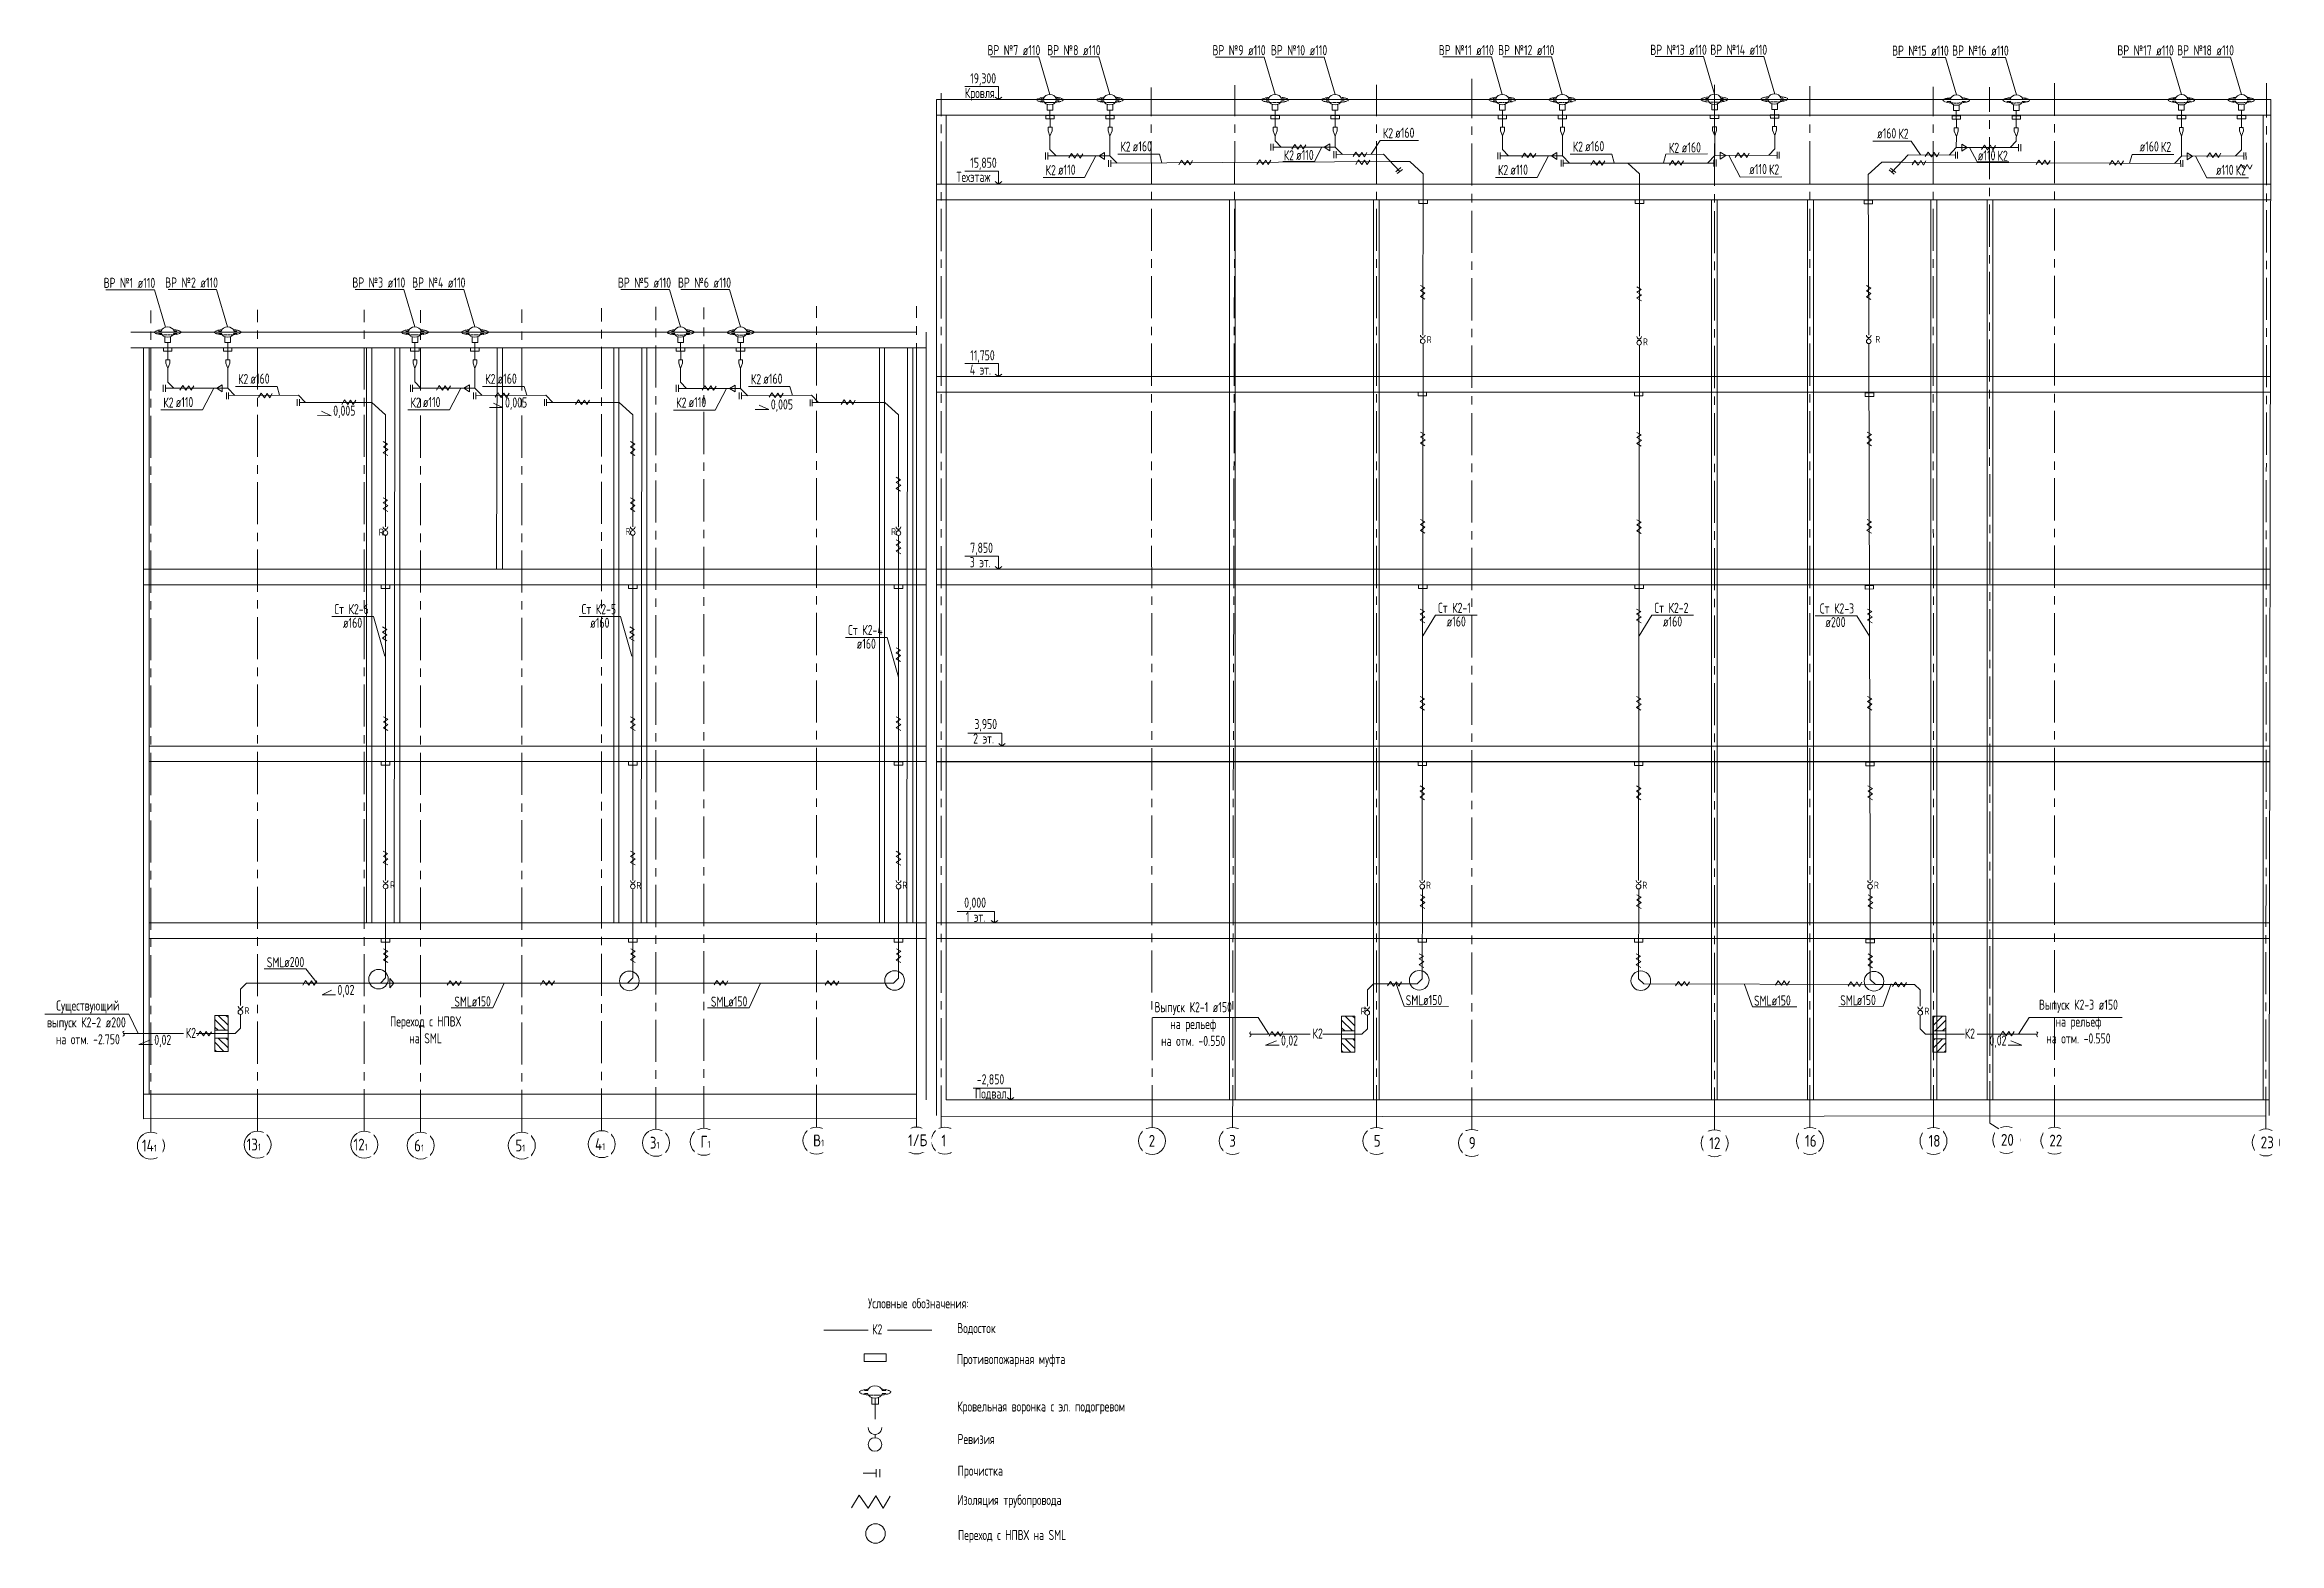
# Model space of a CAD drawing. Header units: millimetres. Extents: x -8689834 to 9419935, y -284943 to 166066.
# Drawn here: x -115107 to -48846, y -237618 to -193166 of the extents above; entities that cross this region are included whole.
import ezdxf

# ---------------------------------------------------------------- set-up
doc = ezdxf.new("R2010")
doc.units = ezdxf.units.MM
doc.header["$MEASUREMENT"] = 0
doc.linetypes.add('CENTER', pattern=[2, 1.25, -0.25, 0.25, -0.25])
doc.layers.get('0').update_dxf_attribs({"color": 250, "lineweight": 9})
for name, color, linetype in [('PDF _0', 7, 'Continuous'), ('PDF __ВК-Text VK', 7, 'Continuous'), ('PDF __ВК-В1-текст', 7, 'Continuous'), ('PDF __ВК-противопожарная муфта', 1, 'Continuous'), ('PDF __ВК-стены', 7, 'Continuous'), ('PDF __Переход', 7, 'Continuous'), ('PDF __Пескоуловитель', 7, 'Continuous'), ('PDF __эл.подогрев', 1, 'Continuous'), ('PDF _АР_Перегородки кирпич штрих', 1, 'Continuous'), ('АР_Кровля дорожки', 245, 'Continuous'), ('АР_Таблицы', 250, 'Continuous')]:
    doc.layers.add(name, color=color, linetype=linetype)
doc.layers.add('PDF __К2', color=7, linetype='Continuous', true_color=0xb800b8)
doc.layers.add('АР_Оси', color=195, linetype='Continuous', lineweight=9)
doc.layers.add('ВК_канализация', color=32, linetype='Continuous', lineweight=30)
doc.styles.add('ISOCPEUR', font='isocpeur.ttf', dxfattribs={"width": 0.7})
doc.styles.add('ГОСТ 2.304', font='isocpeur.ttf', dxfattribs={"width": 0.7})

msp = doc.modelspace()

# ---------------------------------------------------------------- texts
at = {"layer": 'АР_Таблицы', "lineweight": 13, "ltscale": 100, "char_height": 300, "width": 9470.463, "attachment_point": 4, "style": 'ISOCPEUR'}
for s, insert in [('\\pxi-1,l1,t1,5;19,300', (-87663.3, -194198.7)), ('\\pxi-1,l1,t1,5;Кровля', (-87822.8, -194640.3)), ('\\pxi-1,l1,t1,5;15,850', (-87663.3, -196703)), ('\\pxi-1,l1,t1,5;Техэтаж', (-88071.5, -197086.6)), ('\\pxi-1,l1,t1,5;4 эт.', (-87675.3, -202805.9)), ('\\pxi-1,l1,t1,5;11,750', (-87663.3, -202413.5)), ('\\pxi-1,l1,t1,5;7,850', (-87663.3, -208124)), ('\\pxi-1,l1,t1,5;3 эт.', (-87675.3, -208516.5)), ('\\pxi-1,l1,t1,5;3,950', (-87538.6, -213353.2)), ('\\pxi-1,l1,t1,5;2 эт.', (-87575, -213746.6)), ('\\pxi-1,l1,t1,5;0,000', (-87842.1, -218648)), ('\\pxi-1,l1,t1,5;1 эт.', (-87794.4, -219034.9)), ('\\pxi-1,l1,t1,5;-2,850', (-87468.1, -223890.2)), ('\\pxi-1,l1,t1,5;Подвал', (-87523.6, -224300))]:
    msp.add_mtext(s, dxfattribs=dict(at, insert=insert))
at = {"layer": 'ВК_канализация', "color": 18, "lineweight": 13, "ltscale": 100, "true_color": 0x000000, "style": 'ISOCPEUR'}
for s, insert, char_height, width, attachment_point in [('\\pxi-1,l1,qc,t1,5;ВР №7 ø110', (-87815, -193328.5), 300, 2893.507, 4), ('\\pxi-1,l1,qc,t1,5;ВР №8 ø110', (-86035.7, -193328.5), 300, 2893.507, 4), ('\\pxi-1,l1,qc,t1,5;ВР №9 ø110', (-81138.7, -193329), 300, 2893.507, 4), ('\\pxi-1,l1,qc,t1,5;ВР №10 ø110', (-79359.4, -193329), 300, 2893.507, 4), ('\\pxi-1,l1,qc,t1,5;ВР №11 ø110', (-74400.7, -193326.8), 300, 2893.507, 4), ('\\pxi-1,l1,qc,t1,5;ВР №12 ø110', (-72621.4, -193326.8), 300, 2893.507, 4), ('\\pxi-1,l1,qc,t1,5;ВР №13 ø110', (-68106.1, -193318.1), 300, 2893.507, 4), ('\\pxi-1,l1,qc,t1,5;ВР №14 ø110', (-66322, -193316.9), 300, 2893.507, 4), ('\\pxi-1,l1,qc,t1,5;ВР №15 ø110', (-60934.6, -193342.7), 300, 2893.507, 4), ('\\pxi-1,l1,qc,t1,5;ВР №16 ø110', (-59155.3, -193340.4), 300, 2893.507, 4), ('\\pxi-1,l1,qc,t1,5;ВР №17 ø110', (-54258.3, -193333.7), 300, 2893.507, 4), ('\\pxi-1,l1,qc,t1,5;ВР №18 ø110', (-52479, -193331.4), 300, 2893.507, 4), ('К2', (-83212.3, -196192.2), 300, 5891.51, 4), ('\\pxi-1,l1,t1,5;ø160', (-82845.7, -196178.8), 300, 7500, 4), ('К2', (-75427.6, -195791.8), 300, 5891.51, 4), ('\\pxi-1,l1,t1,5;ø160', (-75061.1, -195778.4), 300, 7500, 4), ('К2', (-69798, -196190.4), 300, 5891.51, 4), ('\\pxi-1,l1,t1,5;ø160', (-69431.4, -196177), 300, 7500, 4), ('К2', (-85428.3, -196887.8), 300, 5891.51, 4), ('\\pxi-1,l1,t1,5;ø110', (-85061.7, -196874.3), 300, 7500, 4), ('К2', (-78367.3, -196449.1), 300, 5891.51, 4), ('\\pxi-1,l1,t1,5;ø110', (-78000.7, -196435.7), 300, 7500, 4), ('К2', (-72014, -196886), 300, 5891.51, 4), ('\\pxi-1,l1,t1,5;ø110', (-71647.4, -196872.6), 300, 7500, 4), ('\\pxi-1,l1,qc,t1,5;ВР №1 ø110', (-114040.6, -200230.8), 300, 2893.507, 4), ('\\pxi-1,l1,qc,t1,5;ВР №2 ø110', (-112198.4, -200221.8), 300, 2893.507, 4), ('\\pxi-1,l1,qc,t1,5;ВР №3 ø110', (-106647.1, -200221.3), 300, 2893.507, 4), ('\\pxi-1,l1,qc,t1,5;ВР №4 ø110', (-104867.8, -200221.3), 300, 2893.507, 4), ('\\pxi-1,l1,qc,t1,5;ВР №5 ø110', (-98768.6, -200223.6), 300, 2893.507, 4), ('\\pxi-1,l1,qc,t1,5;ВР №6 ø110', (-96989.4, -200223.6), 300, 2893.507, 4), ('R', (-74126, -201912.6), 205.4, 5730.034, 4), ('R', (-67713.8, -201980.9), 205.4, 5730.034, 4), ('R', (-60823.5, -201905.3), 205.4, 5730.034, 4), ('К2', (-109373.8, -203085.5), 300, 5891.51, 4), ('\\pxi-1,l1,t1,5;ø160', (-109007.2, -203072), 300, 7500, 4), ('К2', (-102044.4, -203084.9), 300, 5891.51, 4), ('\\pxi-1,l1,t1,5;ø160', (-101677.8, -203071.5), 300, 7500, 4), ('К2', (-94165.9, -203087.3), 300, 5891.51, 4), ('\\pxi-1,l1,t1,5;ø160', (-93799.4, -203073.8), 300, 7500, 4), ('К2', (-111589.8, -203781.1), 300, 5891.51, 4), ('\\pxi-1,l1,t1,5;ø110', (-111223.2, -203767.6), 300, 7500, 4), ('0,005', (-106551.5, -204056.2), 300, 5891.51, 4), ('К2', (-104260.4, -203780.5), 300, 5891.51, 4), ('\\pxi-1,l1,t1,5;ø110', (-103893.8, -203767.1), 300, 7500, 4), ('0,005', (-101456.5, -203814.4), 300, 5891.51, 4), ('К2', (-96381.9, -203782.9), 300, 5891.51, 4), ('\\pxi-1,l1,t1,5;ø110', (-96015.4, -203769.4), 300, 7500, 4), ('0,005', (-93575.5, -203872.5), 300, 5891.51, 4), ('R', (-105198.3, -207624.5), 205.4, 5730.034, 4), ('R', (-97882.7, -207604.8), 205.4, 5730.034, 4), ('R', (-90008.5, -207609.9), 205.4, 5730.034, 4), ('Ст К2-6', (-106519.7, -209908.6), 300, 5891.51, 4), ('Ст К2-5', (-99187.3, -209908.6), 300, 5891.51, 4), ('Ст К2-1', (-73793.6, -209870.6), 300, 5891.51, 4), ('Ст К2-2', (-67378.9, -209870.6), 300, 5891.51, 4), ('\\pxi-1,l1,t1,5;ø160', (-106263.7, -210313.2), 300, 7500, 4), ('\\pxi-1,l1,t1,5;ø160', (-98931.2, -210313.2), 300, 7500, 4), ('Ст К2-4', (-91286.6, -210528.9), 300, 5891.51, 4), ('\\pxi-1,l1,t1,5;ø160', (-73537.6, -210275.2), 300, 7500, 4), ('\\pxi-1,l1,t1,5;ø160', (-67122.9, -210275.2), 300, 7500, 4), ('\\pxi-1,l1,t1,5;ø160', (-91030.6, -210933.6), 300, 7500, 4), ('R', (-104863.3, -218087.2), 205.4, 5730.034, 4), ('R', (-89675.6, -218097), 205.4, 5730.034, 4), ('R', (-74146.8, -218097), 205.4, 5730.034, 4), ('R', (-67732.1, -218097), 205.4, 5730.034, 4), ('R', (-60867.1, -218097), 205.4, 5730.034, 4), ('R', (-97561.9, -218103.9), 205.4, 5730.034, 4), ('SML', (-108520.7, -220383.1), 300, 5891.51, 4), ('\\pxi-1,l1,t1,5;ø200', (-108009.1, -220376.5), 300, 7500, 4), ('0,02', (-106425.6, -221237), 300, 5891.51, 4), ('\\pxqc;Существующий \\P\\pi-1,l1,q*,t1,5;выпуск К2-2 ø200\\P\\pqc;на отм. -2.750', (-115038.2, -222166.1), 300, 2419.803, 4), ('R', (-109182.1, -221820.2), 205.4, 5730.034, 4), ('SML', (-102958.9, -221549.1), 300, 5891.51, 4), ('\\pxi-1,l1,t1,5;ø150', (-102447.4, -221542.6), 300, 7500, 4), ('SML', (-95353.5, -221550.3), 300, 5891.51, 4), ('\\pxi-1,l1,t1,5;ø150', (-94841.9, -221543.7), 300, 7500, 4), ('\\pxqc;Выпуск К2-1 ø150\\Pна рельеф \\P\\pi-1,l1,t1,5;на отм. -0.550', (-82260.7, -222214.7), 300, 2419.803, 4), ('R', (-76081.8, -221828.5), 205.4, 5730.034, 4), ('SML', (-74749, -221508.8), 300, 5891.51, 4), ('\\pxi-1,l1,t1,5;ø150', (-74237.5, -221502.2), 300, 7500, 4), ('SML', (-64422, -221521.3), 300, 5891.51, 4), ('\\pxi-1,l1,t1,5;ø150', (-63902, -221515.8), 300, 7500, 4), ('SML', (-61864.9, -221510.6), 300, 5891.51, 4), ('\\pxi-1,l1,t1,5;ø150', (-60810.1, -221503.4), 300, 7500, 6), ('R', (-59367.2, -221831.7), 205.4, 5730.034, 4), ('\\pxqc;Выпуск К2-3 ø150\\Pна рельеф\\P\\pi-1,l1,t1,5;на отм. -0.550', (-53592.6, -222142.2), 300, 2419.803, 6), ('0,02', (-111857.6, -222718.6), 300, 5891.51, 4), ('К2', (-110924.1, -222477.3), 300, 5891.51, 4), ('\\pxqc;Переход с НПВХ \\Pна SML', (-104916.7, -222388.4), 300, 2207.305, 4), ('0,02', (-78446.6, -222738.3), 300, 5891.51, 4), ('К2', (-77513.1, -222497.1), 300, 5891.51, 4), ('К2', (-57871.4, -222497.1), 300, 5891.51, 6), ('0,02', (-56937.9, -222738.3), 300, 5891.51, 6), ('Условные обозначения:', (-90694.3, -230498.4), 300, 5891.51, 4), ('К2', (-90572.8, -231272.2), 300, 3718.698, 4), ('Водосток', (-88048.5, -231258.3), 300, 5891.51, 4), ('Противопожарная муфта', (-88060.9, -232193.9), 300, 5891.51, 4), ('Кровельная воронка с эл. подогревом', (-88051, -233599.1), 300, 5891.51, 4), ('Ревизия', (-88037.5, -234525.8), 300, 5891.51, 4), ('Прочистка', (-88036, -235504), 300, 5891.51, 4), ('Изоляция трубопровода', (-88048.5, -236370.5), 300, 5891.51, 4), ('Переход с НПВХ на SML', (-88025.9, -237411.4), 300, 8368.311, 4)]:
    msp.add_mtext(s, dxfattribs=dict(at, insert=insert, char_height=char_height, width=width, attachment_point=attachment_point))
at = {"layer": 'ВК_канализация', "color": 18, "lineweight": 13, "ltscale": 100, "true_color": 0x000000, "char_height": 300, "attachment_point": 6, "style": 'ISOCPEUR'}
for s, insert, width, rotation in [('К2', (-66642.4, -196224.6), 5891.51, 0.320814), ('\\pxi-1,l1,t1,5;ø160', (-65996.4, -196212.1), 7500, 0.320814), ('\\pxi-1,l1,t1,5;ø160', (-60204.4, -195794.4), 7500, 0.073835), ('К2', (-59837.9, -195807.4), 5891.51, 0.073835), ('\\pxi-1,l1,t1,5;ø160', (-52419.3, -196184.8), 7500, 0.073835), ('К2', (-52052.7, -196197.8), 5891.51, 0.073835), ('\\pxi-1,l1,t1,5;ø110', (-64040.6, -196855.3), 7500, 0.320814), ('К2', (-63674, -196866.7), 5891.51, 0.320814), ('\\pxi-1,l1,t1,5;ø110', (-57264, -196447.9), 7500, 0.073835), ('К2', (-56897.4, -196460.9), 5891.51, 0.073835), ('\\pxi-1,l1,t1,5;ø110', (-50202.4, -196877.5), 7500, 0.073835), ('К2', (-49835.8, -196890.5), 5891.51, 0.073835), ('Ст К2-3', (-61453.7, -209888.3), 5891.51, 0.073835), ('\\pxi-1,l1,t1,5;ø200', (-61709.2, -210293.2), 7500, 0.073835)]:
    msp.add_mtext(s, dxfattribs=dict(at, insert=insert, width=width, rotation=rotation))

# ---------------------------------------------------------------- linework, layer by layer
at = {"color": 1, "ltscale": 500}
for centre in [(-105208.3, -220884.8), (-97771.5, -220935.7), (-89906.5, -220923), (-74349.4, -220917.7), (-67779.9, -220929.9), (-60864.9, -220946), (-90472.2, -237327.8)]:
    msp.add_circle(centre, 290.3, dxfattribs=at)
at = {"layer": 'PDF _0', "lineweight": 13}
for points in [[(-109671.8, -221960.8), (-109671.8, -223030.8), (-110062.5, -223030.8), (-110062.5, -221960.8)], [(-76260.8, -221980.6), (-76260.8, -223050.5), (-76651.5, -223050.5), (-76651.5, -221980.6)], [(-59123.7, -221980.6), (-59123.7, -223050.5), (-58733, -223050.5), (-58733, -221980.6)]]:
    msp.add_lwpolyline(points, close=True, dxfattribs=at)
for points in [[(-109671.8, -222399.7), (-110062.5, -222399.7)], [(-109671.8, -222634.1), (-110062.5, -222634.1)], [(-76260.8, -222419.4), (-76651.5, -222419.4)], [(-59123.7, -222419.4), (-58733, -222419.4)], [(-76260.8, -222653.8), (-76651.5, -222653.8)], [(-59123.7, -222653.8), (-58733, -222653.8)]]:
    msp.add_lwpolyline(points, dxfattribs=at)
at = {"layer": 'PDF __ВК-Text VK', "lineweight": 13}
for points in [[(-106895.3, -204039.3), (-106615.1, -204174.3), (-107017.8, -204166.5)], [(-101800.2, -203797.4), (-101520.1, -203932.5), (-101922.7, -203924.7)], [(-93919.2, -203855.5), (-93639.1, -203990.5), (-94041.7, -203982.8)], [(-106601.9, -221215.3), (-106884.6, -221344.9), (-106481.9, -221344.9)], [(-111992.1, -222694.2), (-112316.7, -222826.4), (-111913.9, -222826.4)], [(-78581, -222713.9), (-78905.6, -222846.2), (-78502.9, -222846.2)], [(-56803.5, -222713.9), (-56478.9, -222846.2), (-56881.6, -222846.2)]]:
    msp.add_lwpolyline(points, dxfattribs=at)
at = {"layer": 'PDF __ВК-В1-текст', "lineweight": 13}
for points in [[(-86827.5, -194409.7), (-87826.5, -194409.7)], [(-86730.1, -194723), (-86827.5, -194794.9), (-86920.6, -194723)], [(-86827.5, -194794.9), (-86827.5, -194409.7)], [(-86827.5, -196914), (-87826.5, -196914)], [(-86730.1, -197227.3), (-86827.5, -197299.2), (-86920.6, -197227.3)], [(-86827.5, -197299.2), (-86827.5, -196914)], [(-86827.5, -202624.5), (-87826.5, -202624.5)], [(-86827.5, -203009.8), (-86827.5, -202624.5)], [(-86730.1, -202937.8), (-86827.5, -203009.8), (-86920.6, -202937.8)], [(-86827.5, -208335.1), (-87826.5, -208335.1)], [(-86730.1, -208648.3), (-86827.5, -208720.3), (-86920.6, -208648.3)], [(-86827.5, -208720.3), (-86827.5, -208335.1)], [(-86721.6, -213584.2), (-87733.4, -213584.2)], [(-86721.6, -213969.4), (-86814.8, -213897.4)], [(-86721.6, -213969.4), (-86721.6, -213584.2)], [(-86721.6, -213969.4), (-86624.3, -213897.4)], [(-87038.5, -219146.6), (-86941.1, -219214.3), (-86941.1, -218872.5), (-88050.2, -218872.5)], [(-86941.1, -219214.3), (-86843.7, -219146.6)], [(-86565, -224395.7), (-86467.6, -224463.4), (-86467.6, -224121.6), (-87576.7, -224121.6)], [(-86467.6, -224463.4), (-86370.3, -224395.7)]]:
    msp.add_lwpolyline(points, dxfattribs=at)
at = {"layer": 'PDF __ВК-противопожарная муфта', "lineweight": 13}
for points in [[(-85424.7, -195262.4), (-85172.2, -195262.4), (-85172.2, -195364.6), (-85424.7, -195364.6)], [(-83645.4, -195262.4), (-83393, -195262.4), (-83393, -195364.6), (-83645.4, -195364.6)], [(-78748.4, -195262.8), (-78495.9, -195262.8), (-78495.9, -195365), (-78748.4, -195365)], [(-76969.1, -195262.8), (-76716.7, -195262.8), (-76716.7, -195365), (-76969.1, -195365)], [(-72010.4, -195260.6), (-71757.9, -195260.6), (-71757.9, -195362.8), (-72010.4, -195362.8)], [(-70231.1, -195260.6), (-69978.6, -195260.6), (-69978.6, -195362.8), (-70231.1, -195362.8)], [(-65465.9, -195251.3), (-65718.4, -195252.7), (-65717.8, -195354.9), (-65465.3, -195353.5)], [(-63686.7, -195241.3), (-63939.1, -195242.7), (-63938.5, -195344.9), (-63686.1, -195343.5)], [(-58297.1, -195276.4), (-58549.5, -195276.7), (-58549.4, -195378.9), (-58296.9, -195378.6)], [(-56517.8, -195274.1), (-56770.3, -195274.5), (-56770.1, -195376.6), (-56517.7, -195376.3)], [(-51620.8, -195267.4), (-51873.2, -195267.7), (-51873.1, -195369.9), (-51620.6, -195369.5)], [(-49841.5, -195265.1), (-50094, -195265.4), (-50093.8, -195367.6), (-49841.4, -195367.2)], [(-74356.5, -197764.9), (-74104.1, -197764.9), (-74104.1, -197873.1), (-74356.5, -197873.1)], [(-67941.8, -197764.9), (-67689.3, -197764.9), (-67689.3, -197873.1), (-67941.8, -197873.1)], [(-60906.4, -197781.8), (-61158.9, -197782.2), (-61158.8, -197890.4), (-60906.3, -197890)], [(-111586.2, -202155.7), (-111333.7, -202155.7), (-111333.7, -202257.8), (-111586.2, -202257.8)], [(-109806.9, -202155.7), (-109554.5, -202155.7), (-109554.5, -202257.8), (-109806.9, -202257.8)], [(-104256.8, -202155.1), (-104004.3, -202155.1), (-104004.3, -202257.3), (-104256.8, -202257.3)], [(-102477.5, -202155.1), (-102225, -202155.1), (-102225, -202257.3), (-102477.5, -202257.3)], [(-96378.3, -202157.4), (-96125.9, -202157.4), (-96125.9, -202259.6), (-96378.3, -202259.6)], [(-94599.1, -202157.4), (-94346.6, -202157.4), (-94346.6, -202259.6), (-94599.1, -202259.6)], [(-74384.4, -203475.4), (-74131.9, -203475.4), (-74131.9, -203583.6), (-74384.4, -203583.6)], [(-67969.7, -203475.4), (-67717.2, -203475.4), (-67717.2, -203583.6), (-67969.7, -203583.6)], [(-60871.2, -203492.3), (-61123.7, -203492.6), (-61123.5, -203600.8), (-60871.1, -203600.5)], [(-105126.4, -209185.9), (-104873.9, -209185.9), (-104873.9, -209294.1), (-105126.4, -209294.1)], [(-97794, -209185.9), (-97541.5, -209185.9), (-97541.5, -209294.1), (-97794, -209294.1)], [(-89915.5, -209188.3), (-89663, -209188.3), (-89663, -209296.5), (-89915.5, -209296.5)], [(-74371, -209185.9), (-74118.6, -209185.9), (-74118.6, -209294.1), (-74371, -209294.1)], [(-67956.3, -209185.9), (-67703.8, -209185.9), (-67703.8, -209294.1), (-67956.3, -209294.1)], [(-60877.2, -209202.9), (-61129.7, -209203.2), (-61129.5, -209311.4), (-60877.1, -209311)], [(-105126.4, -214430.8), (-104873.9, -214430.8), (-104873.9, -214539), (-105126.4, -214539)], [(-97794, -214430.8), (-97541.5, -214430.8), (-97541.5, -214539), (-97794, -214539)], [(-89915.5, -214433.2), (-89663, -214433.2), (-89663, -214541.4), (-89915.5, -214541.4)], [(-74384.4, -214435), (-74131.9, -214435), (-74131.9, -214543.2), (-74384.4, -214543.2)], [(-67969.7, -214435), (-67717.2, -214435), (-67717.2, -214543.2), (-67969.7, -214543.2)], [(-60857.1, -214451.9), (-61109.6, -214452.3), (-61109.4, -214560.5), (-60857, -214560.1)], [(-105126.4, -219679.9), (-104873.9, -219679.9), (-104873.9, -219788.1), (-105126.4, -219788.1)], [(-97794, -219679.9), (-97541.5, -219679.9), (-97541.5, -219788.1), (-97794, -219788.1)], [(-89915.5, -219682.3), (-89663, -219682.3), (-89663, -219790.5), (-89915.5, -219790.5)], [(-74384.4, -219679.9), (-74131.9, -219679.9), (-74131.9, -219788.1), (-74384.4, -219788.1)], [(-67969.7, -219679.9), (-67717.2, -219679.9), (-67717.2, -219788.1), (-67969.7, -219788.1)], [(-60850.3, -219696.8), (-61102.8, -219697.1), (-61102.7, -219805.3), (-60850.2, -219805)], [(-90154.5, -232224.2), (-90154.5, -231995.8), (-90809.7, -231995.8), (-90809.7, -232224.2)]]:
    msp.add_lwpolyline(points, close=True, dxfattribs=at)
at = {"layer": 'PDF __ВК-стены', "color": 18, "lineweight": 13, "true_color": 0x000000}
for points in [[(-88664.7, -194794.9), (-88664.7, -224929)], [(-88664.7, -194794.9), (-49100.4, -194795.1)], [(-49100.4, -194795.1), (-49151.7, -224929)], [(-88664.7, -195260.6), (-49101.2, -195260.6)], [(-88608, -195260.6), (-49101.2, -195260.6)], [(-88376.8, -195260.6), (-88376.8, -224463.4)], [(-49321, -195260.6), (-49321, -224463.4)], [(-88664.7, -197299.2), (-49104.7, -197299.4)], [(-88664.7, -197764.9), (-49105.5, -197764.9)], [(-88664.7, -197764.9), (-49105.5, -197764.9)], [(-79972.7, -197764.9), (-79972.7, -224463.4)], [(-79803.4, -197764.9), (-79803.4, -224463.4)], [(-75707.7, -197764.9), (-75707.7, -224463.4)], [(-75538.4, -197764.9), (-75538.4, -224463.4)], [(-65681.1, -197763.1), (-65681.1, -224461.6)], [(-65511.8, -197763.1), (-65511.8, -224461.6)], [(-62831.9, -197764.8), (-62831.9, -224463.4)], [(-62662.5, -197764.8), (-62662.5, -224463.4)], [(-59174.9, -197764.8), (-59174.9, -224463.4)], [(-59005.6, -197764.8), (-59005.6, -224463.4)], [(-57506.1, -197764.8), (-57506.1, -224463.4)], [(-57336.7, -197764.8), (-57336.7, -224463.4)], [(-112551.2, -201690), (-89258, -201690)], [(-88970.1, -201690), (-88970.1, -224463.4)], [(-112551.2, -202155.7), (-89258, -202155.7)], [(-112551.2, -202155.7), (-89258, -202155.7)], [(-112177.8, -202155.7), (-112177.8, -225023.8)], [(-112008.5, -202155.7), (-112008.5, -224293.7)], [(-105561.5, -202161.4), (-105561.5, -219214.3)], [(-105411.2, -202161.4), (-105411.2, -219214.3)], [(-104728, -202155.7), (-104746.9, -219214.3)], [(-104577.6, -202155.7), (-104577.6, -219214.3)], [(-101687.3, -202162), (-101706.2, -208733.8)], [(-101536.9, -202162), (-101536.9, -208733.8)], [(-98232.1, -202161.4), (-98232.1, -219214.3)], [(-98081.7, -202161.4), (-98081.7, -219214.3)], [(-97398.5, -202155.7), (-97417.5, -219214.3)], [(-97248.2, -202155.7), (-97248.2, -219214.3)], [(-90353.7, -202163.7), (-90353.7, -219216.6)], [(-90203.3, -202163.7), (-90203.3, -219216.6)], [(-89520.1, -202158), (-89539.1, -219216.6)], [(-89369.7, -202158), (-89369.7, -219216.6)], [(-89258, -202155.7), (-89258, -224293.7)], [(-89258, -202155.7), (-88970.1, -202155.7)], [(-88664.7, -203009.8), (-49114.4, -203009.8)], [(-88664.7, -203475.4), (-49115.2, -203475.4)], [(-88664.7, -203475.4), (-49115.2, -203475.4)], [(-112177.8, -208720.3), (-89258, -208720.3)], [(-89258, -208720.3), (-88970.1, -208720.3)], [(-88664.7, -208720.3), (-49124.1, -208720.3)], [(-112174.7, -209185.9), (-89258, -209185.9)], [(-89258, -209185.9), (-88970.1, -209185.9)], [(-88664.7, -209185.9), (-49124.9, -209185.9)], [(-88664.7, -209185.9), (-49124.9, -209185.9)], [(-112008.5, -213969.4), (-89258, -213969.4)], [(-89258, -213969.4), (-88970.1, -213969.4)], [(-88664.7, -213969.4), (-49133, -213969.4)], [(-112008.5, -214430.8), (-89258, -214430.8)], [(-89258, -214430.8), (-88970.1, -214430.8)], [(-88664.7, -214430.8), (-49133.8, -214430.8)], [(-88664.7, -214435), (-49133.8, -214435)], [(-112008.5, -219214.3), (-89258, -219214.3)], [(-89258, -219214.3), (-88970.1, -219214.3)], [(-88664.7, -219214.3), (-49141.9, -219214.3)], [(-112008.5, -219679.9), (-89258, -219679.9)], [(-112008.5, -219679.9), (-89258, -219679.9)], [(-89258, -219679.9), (-88970.1, -219679.9)], [(-88664.7, -219679.9), (-49142.7, -219679.9)], [(-88664.7, -219679.9), (-49142.7, -219679.9)], [(-88376.8, -224463.4), (-49150.9, -224463.4)], [(-112177.8, -225023.8), (-89258, -225007.7)], [(-88520.7, -224967.6), (-49246, -224939.9)]]:
    msp.add_lwpolyline(points, dxfattribs=at)
at = {"layer": 'PDF __К2', "lineweight": 13}
for points in [[(-85484.8, -194769.7), (-85569, -194769.7)], [(-85028, -194769.7), (-85112.1, -194769.7)], [(-83705.5, -194769.7), (-83789.7, -194769.7)], [(-83248.7, -194769.7), (-83332.9, -194769.7)], [(-78808.5, -194770.1), (-78892.6, -194770.1)], [(-78351.7, -194770.1), (-78435.8, -194770.1)], [(-77029.2, -194770.1), (-77113.4, -194770.1)], [(-76572.4, -194770.1), (-76656.5, -194770.1)], [(-72070.5, -194767.9), (-72154.6, -194767.9)], [(-71613.6, -194767.9), (-71697.8, -194767.9)], [(-70291.2, -194767.9), (-70375.4, -194767.9)], [(-69834.4, -194767.9), (-69918.5, -194767.9)], [(-65865.4, -194760.8), (-65781.2, -194760.4)], [(-65408.5, -194758.3), (-65324.4, -194757.8)], [(-64086.1, -194750.9), (-64002, -194750.4)], [(-63629.3, -194748.3), (-63545.2, -194747.8)], [(-58694.4, -194784.2), (-58610.3, -194784.1)], [(-58237.6, -194783.6), (-58153.4, -194783.5)], [(-56915.2, -194781.9), (-56831, -194781.8)], [(-56458.3, -194781.4), (-56374.2, -194781.2)], [(-52018.1, -194775.2), (-51934, -194775.1)], [(-51561.3, -194774.6), (-51477.1, -194774.5)], [(-50238.9, -194772.9), (-50154.7, -194772.8)], [(-49782, -194772.3), (-49697.9, -194772.2)], [(-85569, -194835.8), (-85484.8, -194835.8)], [(-85382.6, -194938), (-85382.6, -195106.3)], [(-85214.3, -195106.3), (-85382.6, -195106.3)], [(-85298.5, -195106.3), (-85295.5, -195617)], [(-85214.3, -194938), (-85214.3, -195106.3)], [(-85112.1, -194835.8), (-85028, -194835.8)], [(-83789.7, -194835.8), (-83705.5, -194835.8)], [(-83603.4, -194938), (-83603.4, -195106.3)], [(-83435, -195106.3), (-83603.4, -195106.3)], [(-83519.2, -195106.3), (-83519.2, -195617)], [(-83435, -194938), (-83435, -195106.3)], [(-83332.9, -194835.8), (-83248.7, -194835.8)], [(-78892.6, -194836.3), (-78808.5, -194836.3)], [(-78706.3, -194938.5), (-78706.3, -195106.8)], [(-78538, -195106.8), (-78706.3, -195106.8)], [(-78622.2, -195106.8), (-78619.1, -195617.5)], [(-78538, -194938.5), (-78538, -195106.8)], [(-78435.8, -194836.3), (-78351.7, -194836.3)], [(-77113.4, -194836.3), (-77029.2, -194836.3)], [(-76927, -194938.5), (-76927, -195106.8)], [(-76758.7, -195106.8), (-76927, -195106.8)], [(-76842.9, -195106.8), (-76842.9, -195617.5)], [(-76758.7, -194938.5), (-76758.7, -195106.8)], [(-76656.5, -194836.3), (-76572.4, -194836.3)], [(-72154.6, -194834), (-72070.5, -194834)], [(-71968.3, -194936.2), (-71968.3, -195104.5)], [(-71800, -195104.5), (-71968.3, -195104.5)], [(-71884.1, -195104.5), (-71881.1, -195615.2)], [(-71800, -194936.2), (-71800, -195104.5)], [(-71697.8, -194834), (-71613.6, -194834)], [(-70375.4, -194834), (-70291.2, -194834)], [(-70189, -194936.2), (-70189, -195104.5)], [(-70020.7, -195104.5), (-70189, -195104.5)], [(-70104.9, -195104.5), (-70104.9, -195615.2)], [(-70020.7, -194936.2), (-70020.7, -195104.5)], [(-69918.5, -194834), (-69834.4, -194834)], [(-65780.9, -194826.5), (-65865, -194826.9)], [(-65678.1, -194928.1), (-65677.2, -195096.4)], [(-65677.2, -195096.4), (-65508.8, -195095.5)], [(-65593, -195095.9), (-65590.1, -195606.6)], [(-65509.8, -194927.1), (-65508.8, -195095.5)], [(-65324, -194823.9), (-65408.2, -194824.4)], [(-64001.6, -194816.5), (-64085.8, -194817)], [(-63898.9, -194918.1), (-63897.9, -195086.4)], [(-63897.9, -195086.4), (-63729.6, -195085.5)], [(-63813.8, -195086), (-63813.9, -195596.7)], [(-63730.6, -194917.2), (-63729.6, -195085.5)], [(-63544.8, -194814), (-63628.9, -194814.4)], [(-58610.2, -194850.3), (-58694.3, -194850.4)], [(-58507.9, -194952.3), (-58507.7, -195120.6)], [(-58507.7, -195120.6), (-58339.4, -195120.4)], [(-58423.5, -195120.5), (-58422.8, -195631.2)], [(-58339.6, -194952.1), (-58339.4, -195120.4)], [(-58153.4, -194849.7), (-58237.5, -194849.8)], [(-56830.9, -194848), (-56915.1, -194848.1)], [(-56728.6, -194950), (-56728.4, -195118.3)], [(-56728.4, -195118.3), (-56560.1, -195118.1)], [(-56644.2, -195118.2), (-56646.6, -195628.9)], [(-56560.3, -194949.8), (-56560.1, -195118.1)], [(-56374.1, -194847.4), (-56458.2, -194847.5)], [(-51933.9, -194841.2), (-52018, -194841.3)], [(-51831.6, -194943.2), (-51831.4, -195111.5)], [(-51831.4, -195111.5), (-51663, -195111.3)], [(-51747.2, -195111.4), (-51746.5, -195622.2)], [(-51663.3, -194943), (-51663, -195111.3)], [(-51477.1, -194840.6), (-51561.2, -194840.7)], [(-50154.6, -194838.9), (-50238.8, -194839)], [(-50052.3, -194940.9), (-50052.1, -195109.3)], [(-50052.1, -195109.3), (-49883.8, -195109)], [(-49967.9, -195109.1), (-49970.3, -195619.9)], [(-49884, -194940.7), (-49883.8, -195109)], [(-49697.8, -194838.3), (-49781.9, -194838.4)], [(-85298.5, -195875.5), (-85298.5, -196278.2), (-85118.1, -196464.6)], [(-83519.2, -195875.5), (-83519.2, -196464.6), (-83307.7, -196683.1)], [(-78751.4, -196104.4), (-78751.4, -196308.8)], [(-78685.3, -196104.4), (-78685.3, -196308.8)], [(-78619.1, -195884.7), (-78619.1, -196020.2), (-78438.8, -196206.6)], [(-76842.9, -195876), (-76839.9, -196206.6), (-76628.4, -196425.1)], [(-71884.1, -195873.7), (-71884.1, -196276.5), (-71703.8, -196462.8)], [(-70104.9, -195873.7), (-70104.9, -196462.8), (-69893.4, -196681.3)], [(-65588.7, -195865.1), (-65585.4, -196454.2), (-65795.6, -196673.9)], [(-63809.5, -195855.2), (-63807.2, -196257.9), (-63986.5, -196445.2)], [(-58422.5, -195889.7), (-58425.1, -196220.3), (-58636.3, -196439.1)], [(-56646.2, -195896.1), (-56646.1, -196031.7), (-56826.2, -196218.3)], [(-56579.8, -196115.8), (-56579.6, -196320.1)], [(-56513.7, -196115.7), (-56513.5, -196320)], [(-51746.2, -195880.6), (-51745.5, -196469.7), (-51956.6, -196688.5)], [(-49966.9, -195878.3), (-49966.4, -196281.1), (-50146.5, -196467.7)], [(-85430.7, -196362.4), (-85430.7, -196566.8)], [(-85364.6, -196362.4), (-85364.6, -196566.8)], [(-85364.6, -196464.6), (-83519.2, -196464.6)], [(-83559.2, -196586.9), (-83559.2, -196785.3)], [(-83493.1, -196586.9), (-83493.1, -196785.3)], [(-83493.1, -196683.1), (-75202.3, -196634.4)], [(-78685.3, -196206.6), (-76839.9, -196206.6)], [(-76879.9, -196328.9), (-76879.9, -196527.3)], [(-76813.7, -196328.9), (-76813.7, -196527.3)], [(-76813.7, -196425.1), (-75410.9, -196415.4)], [(-75410.9, -196415.4), (-75410.9, -196415.4), (-74923.9, -196927)], [(-75202.3, -196634.4), (-74632.4, -196634.4)], [(-74632.4, -196634.4), (-74229.3, -196995.3)], [(-72016.4, -196360.6), (-72016.4, -196565)], [(-71950.3, -196360.6), (-71950.3, -196565)], [(-71950.3, -196462.8), (-70104.9, -196462.8)], [(-70144.9, -196585.1), (-70144.9, -196783.5)], [(-70078.7, -196585.1), (-70078.7, -196783.5)], [(-70078.7, -196684.3), (-65610.3, -196675.8)], [(-68166, -196680.7), (-67814.6, -196995.3)], [(-65610.8, -196576.7), (-65609.7, -196775)], [(-63740, -196443.9), (-65585.4, -196454.2)], [(-65544.7, -196576.3), (-65543.6, -196774.6)], [(-63740.6, -196341.7), (-63739.5, -196546)], [(-63674.5, -196341.3), (-63673.3, -196545.7)], [(-60632, -196651), (-61034.6, -197012.4)], [(-60062.1, -196650.3), (-60632, -196651)], [(-59853.8, -196431), (-59853.8, -196431), (-60340.2, -196943.2)], [(-51771.3, -196688.3), (-60062.1, -196650.3)], [(-58450.9, -196438.9), (-59853.8, -196431)], [(-58451.1, -196342.7), (-58450.8, -196541)], [(-56579.7, -196217.9), (-58425.1, -196220.3)], [(-58385, -196342.6), (-58384.7, -196541)], [(-51771.4, -196592.1), (-51771.2, -196790.4)], [(-49900.1, -196467.3), (-51745.5, -196469.7)], [(-51705.3, -196592), (-51705.1, -196790.4)], [(-49900.2, -196365.2), (-49899.9, -196569.5)], [(-49834.1, -196365.1), (-49833.8, -196569.4)], [(-75042.4, -196939.8), (-74890.1, -196812.7)], [(-75000, -196990.5), (-74847.7, -196863.4)], [(-74229.3, -196995.3), (-74246, -201780.1)], [(-74229.7, -197119), (-74229.7, -197155)], [(-74229.7, -197119), (-74229.7, -197155)], [(-67814.6, -196995.3), (-67820.7, -201811.1)], [(-61034.6, -197012.4), (-61020.9, -201784.4)], [(-61034.1, -197136.1), (-61034, -197172.1)], [(-61034.1, -197136.1), (-61034, -197172.1)], [(-60263.9, -197006.6), (-60416.4, -196879.8)], [(-60221.6, -196955.8), (-60374.1, -196828.9)], [(-111646.3, -201663), (-111730.5, -201663)], [(-111730.5, -201729.1), (-111646.3, -201729.1)], [(-111544.1, -201831.3), (-111544.1, -201999.6)], [(-111375.8, -201999.6), (-111544.1, -201999.6)], [(-111460, -201999.6), (-111457, -202510.3)], [(-111375.8, -201831.3), (-111375.8, -201999.6)], [(-111189.5, -201663), (-111273.6, -201663)], [(-111273.6, -201729.1), (-111189.5, -201729.1)], [(-109867, -201663), (-109951.2, -201663)], [(-109951.2, -201729.1), (-109867, -201729.1)], [(-109764.9, -201831.3), (-109764.9, -201999.6)], [(-109596.6, -201999.6), (-109764.9, -201999.6)], [(-109680.7, -201999.6), (-109680.7, -202510.3)], [(-109596.6, -201831.3), (-109596.6, -201999.6)], [(-109410.2, -201663), (-109494.4, -201663)], [(-109494.4, -201729.1), (-109410.2, -201729.1)], [(-104316.9, -201662.4), (-104401, -201662.4)], [(-104401, -201728.5), (-104316.9, -201728.5)], [(-104214.7, -201830.7), (-104214.7, -201999)], [(-104046.4, -201999), (-104214.7, -201999)], [(-104130.5, -201999), (-104127.5, -202509.7)], [(-104046.4, -201830.7), (-104046.4, -201999)], [(-103860, -201662.4), (-103944.2, -201662.4)], [(-103944.2, -201728.5), (-103860, -201728.5)], [(-102537.6, -201662.4), (-102621.8, -201662.4)], [(-102621.8, -201728.5), (-102537.6, -201728.5)], [(-102435.4, -201830.7), (-102435.4, -201999)], [(-102267.1, -201999), (-102435.4, -201999)], [(-102351.3, -201999), (-102351.3, -202509.7)], [(-102267.1, -201830.7), (-102267.1, -201999)], [(-102080.8, -201662.4), (-102164.9, -201662.4)], [(-102164.9, -201728.5), (-102080.8, -201728.5)], [(-96438.4, -201664.7), (-96522.6, -201664.7)], [(-96522.6, -201730.9), (-96438.4, -201730.9)], [(-96336.3, -201833.1), (-96336.3, -202001.4)], [(-96167.9, -202001.4), (-96336.3, -202001.4)], [(-96252.1, -202001.4), (-96249.1, -202512.1)], [(-96167.9, -201833.1), (-96167.9, -202001.4)], [(-95981.6, -201664.7), (-96065.8, -201664.7)], [(-96065.8, -201730.9), (-95981.6, -201730.9)], [(-94659.2, -201664.7), (-94743.3, -201664.7)], [(-94743.3, -201730.9), (-94659.2, -201730.9)], [(-94557, -201833.1), (-94557, -202001.4)], [(-94388.7, -202001.4), (-94557, -202001.4)], [(-94472.8, -202001.4), (-94472.8, -202512.1)], [(-94388.7, -201833.1), (-94388.7, -202001.4)], [(-94202.3, -201664.7), (-94286.5, -201664.7)], [(-94286.5, -201730.9), (-94202.3, -201730.9)], [(-74235.7, -202028.8), (-74260.5, -217956.8)], [(-74243, -201855.2), (-74243, -201891.3)], [(-74243, -201855.2), (-74243, -201891.3)], [(-67821, -202074.3), (-67845.8, -217956.8)], [(-67825.2, -201900.4), (-67825.2, -201936.5)], [(-67825.2, -201900.4), (-67825.2, -201936.5)], [(-61023.8, -201859.5), (-61023.7, -201895.6)], [(-61023.8, -201859.5), (-61023.7, -201895.6)], [(-61021.8, -202034.3), (-60980.8, -217956.8)], [(-111592.2, -203255.7), (-111592.2, -203460)], [(-111526.1, -203255.7), (-111526.1, -203460)], [(-111526.1, -203357.9), (-109680.7, -203357.9)], [(-111460, -202768.8), (-111460, -203171.5), (-111279.6, -203357.9)], [(-109680.7, -202768.8), (-109680.7, -203357.9), (-109469.3, -203576.4)], [(-104262.8, -203255.1), (-104262.8, -203459.5)], [(-104196.7, -203255.1), (-104196.7, -203459.5)], [(-104196.7, -203357.3), (-102351.3, -203357.3)], [(-104130.5, -202768.2), (-104130.5, -203171), (-103950.2, -203357.3)], [(-102351.3, -202768.2), (-102351.3, -203357.3), (-102139.8, -203575.8)], [(-96384.3, -203257.5), (-96384.3, -203461.8)], [(-96318.2, -203257.5), (-96318.2, -203461.8)], [(-96318.2, -203359.6), (-94472.8, -203359.6)], [(-96252.1, -202770.6), (-96252.1, -203173.3), (-96071.8, -203359.6)], [(-94472.8, -202770.6), (-94472.8, -203359.6), (-94261.4, -203578.1)], [(-109720.7, -203480.2), (-109720.7, -203678.6)], [(-109654.6, -203480.2), (-109654.6, -203678.6)], [(-109654.6, -203576.4), (-107580.5, -203562)], [(-107620.4, -203684.3), (-107620.4, -203882.7)], [(-107580.5, -203562), (-107580.5, -203562), (-107369, -203780.5)], [(-107554.3, -203684.3), (-107554.3, -203882.7)], [(-107554.3, -203780.5), (-105403.3, -203780.5)], [(-105403.3, -203780.5), (-105000.2, -204141.4)], [(-102391.3, -203479.6), (-102391.3, -203678)], [(-102325.1, -203479.6), (-102325.1, -203678)], [(-102325.1, -203575.8), (-100251, -203561.5)], [(-100291, -203683.8), (-100291, -203882.1)], [(-100251, -203561.5), (-100251, -203561.5), (-100039.6, -203780)], [(-100224.9, -203683.8), (-100224.9, -203882.1)], [(-100224.9, -203780.5), (-98073.8, -203780.5)], [(-98073.8, -203780.5), (-97670.7, -204141.4)], [(-94512.8, -203482), (-94512.8, -203680.3)], [(-94446.7, -203482), (-94446.7, -203680.3)], [(-94446.7, -203578.1), (-92372.6, -203563.8)], [(-92412.6, -203686.1), (-92412.6, -203884.5)], [(-92372.6, -203563.8), (-92372.6, -203563.8), (-92161.1, -203782.3)], [(-92346.5, -203686.1), (-92346.5, -203884.5)], [(-92346.5, -203782.9), (-90195.4, -203782.9)], [(-90195.4, -203782.9), (-89792.3, -204143.7)], [(-105000.2, -204141.4), (-105000.2, -207471.5)], [(-97670.7, -204141.4), (-97670.7, -207471.5)], [(-89792.3, -204143.7), (-89792.3, -207473.9)], [(-105000.2, -207543.6), (-105000.2, -207579.7)], [(-105000.2, -207543.6), (-105000.2, -207579.7)], [(-105000.2, -207724), (-105000.2, -217954.5)], [(-97667.7, -207543.6), (-97667.7, -207579.7)], [(-97667.7, -207543.6), (-97667.7, -207579.7)], [(-97667.7, -207724), (-97667.7, -217954.5)], [(-89789.3, -207546), (-89789.3, -207582.1)], [(-89789.3, -207546), (-89789.3, -207582.1)], [(-89789.3, -207726.3), (-89789.3, -217956.8)], [(-104997.1, -218029.6), (-104997.1, -218071.7)], [(-104997.1, -218029.6), (-104997.1, -218071.7)], [(-104997.1, -218029.6), (-104997.1, -218071.7)], [(-104997.1, -218210), (-104997.1, -220848.8)], [(-97664.7, -218029.6), (-97664.7, -218071.7)], [(-97664.7, -218029.6), (-97664.7, -218071.7)], [(-97664.7, -218029.6), (-97664.7, -218071.7)], [(-97664.7, -218210), (-97664.7, -220848.8)], [(-89786.3, -218032), (-89786.3, -218074.1)], [(-89786.3, -218032), (-89786.3, -218074.1)], [(-89786.3, -218032), (-89786.3, -218074.1)], [(-89786.3, -218212.3), (-89786.3, -220851.2)], [(-74256.3, -218206.2), (-74259.6, -220875.4)], [(-74257.5, -218032), (-74257.5, -218074.1)], [(-74257.5, -218032), (-74257.5, -218074.1)], [(-74257.5, -218032), (-74257.5, -218074.1)], [(-67841.5, -218206.2), (-67844.9, -220875.4)], [(-67842.8, -218032), (-67842.8, -218074.1)], [(-67842.8, -218032), (-67842.8, -218074.1)], [(-67842.8, -218032), (-67842.8, -218074.1)], [(-60980.4, -218206.3), (-60973.5, -220892.4)], [(-60977.8, -218032), (-60977.8, -218074.1)], [(-60977.8, -218032), (-60977.8, -218074.1)], [(-60977.8, -218032), (-60977.8, -218074.1)], [(-109118.8, -221005.1), (-109299.1, -221185.4)], [(-109299.1, -221185.4), (-109299.1, -221666.3)], [(-109118.8, -221005.1), (-105357.8, -221005.1)], [(-105357.8, -221005.1), (-105153.4, -221005.1), (-104997.1, -220848.8)], [(-105153.4, -221005.1), (-97821, -221005.1), (-97664.7, -220848.8)], [(-97821, -221005.1), (-89942.6, -221007.4), (-89786.3, -220851.2)], [(-75707.7, -221024.8), (-75888.1, -221205.2)], [(-75888.1, -221205.2), (-75888.1, -221686)], [(-75707.7, -221024.8), (-74411.4, -221027.2), (-74259.6, -220875.4)], [(-60821.6, -221044), (-67692.2, -221026.3), (-67844.9, -220875.4)], [(-59661.1, -221040.4), (-60821.6, -221044), (-60973.5, -220892.4)], [(-59661.1, -221040.4), (-59496.4, -221205.2)], [(-59496.4, -221205.2), (-59496.4, -221686)], [(-109299.1, -221756.5), (-109299.1, -221798.6)], [(-109299.1, -221936.8), (-109299.1, -222333.5)], [(-75888.1, -221776.2), (-75888.1, -221818.3)], [(-75888.1, -221956.5), (-75888.1, -222353.3)], [(-59496.4, -221776.2), (-59496.4, -221818.3)], [(-59496.4, -221956.5), (-59496.4, -222353.3)], [(-110994.2, -222495.8), (-112767.5, -222495.8)], [(-109461.4, -222495.8), (-110615.5, -222495.8)], [(-109299.1, -222333.5), (-109461.4, -222495.8)], [(-77583.2, -222515.6), (-79356.4, -222515.6)], [(-76050.4, -222515.6), (-77204.5, -222515.6)], [(-75888.1, -222353.3), (-76050.4, -222515.6)], [(-59496.4, -222353.3), (-59334.1, -222515.6)], [(-59334.1, -222515.6), (-58180, -222515.6)], [(-57801.3, -222515.6), (-56028, -222515.6)], [(-90690.3, -231294.7), (-92000.6, -231294.7)], [(-88802.3, -231294.7), (-90112.6, -231294.7)], [(-90701.5, -233089.8), (-90797.7, -233089.8)], [(-90797.7, -233173.9), (-90701.5, -233173.9)], [(-90166.5, -233089.8), (-90262.7, -233089.8)], [(-90262.7, -233173.9), (-90166.5, -233173.9)], [(-90581.3, -233294.1), (-90581.3, -233492.5)], [(-90382.9, -233492.5), (-90581.3, -233492.5)], [(-90485.1, -233312.2), (-90485.1, -233937.3)], [(-90382.9, -233294.1), (-90382.9, -233492.5)], [(-90485.1, -234490.3), (-90485.1, -234388.2)], [(-90485.1, -234490.3), (-90485.1, -234388.2)], [(-90449, -235536.3), (-90833.7, -235536.3)], [(-90449, -235416), (-90449, -235656.5)], [(-90340.8, -235416), (-90340.8, -235656.5)]]:
    msp.add_lwpolyline(points, dxfattribs=at)
at = {"layer": 'PDF __К2', "color": 7, "lineweight": 13}
for points in [[(-85238.4, -195617), (-85238.4, -195719.2), (-85298.5, -195875.5), (-85352.6, -195719.2), (-85352.6, -195617)], [(-83459.1, -195617), (-83459.1, -195719.2), (-83519.2, -195875.5), (-83573.3, -195719.2), (-83573.3, -195617)], [(-78562, -195617.5), (-78562, -195719.7), (-78622.2, -195876), (-78676.3, -195719.7), (-78676.3, -195617.5)], [(-76782.8, -195617.5), (-76782.8, -195719.7), (-76842.9, -195876), (-76897, -195719.7), (-76897, -195617.5)], [(-71824, -195615.2), (-71824, -195717.4), (-71884.1, -195873.7), (-71938.2, -195717.4), (-71938.2, -195615.2)], [(-70044.8, -195615.2), (-70044.8, -195717.4), (-70104.9, -195873.7), (-70159, -195717.4), (-70159, -195615.2)], [(-65650.2, -195607), (-65649.7, -195709.2), (-65588.7, -195865.1), (-65535.5, -195708.5), (-65536, -195606.3)], [(-63871, -195597), (-63870.4, -195699.2), (-63809.5, -195855.2), (-63756.2, -195698.6), (-63756.8, -195596.4)], [(-58483, -195631.3), (-58482.8, -195733.5), (-58422.5, -195889.7), (-58368.6, -195733.4), (-58368.7, -195631.2)], [(-56703.7, -195629), (-56703.6, -195731.2), (-56643.3, -195887.4), (-56589.4, -195731.1), (-56589.5, -195628.9)], [(-51806.7, -195622.2), (-51806.5, -195724.4), (-51746.2, -195880.6), (-51692.3, -195724.3), (-51692.4, -195622.1)], [(-50027.4, -195620), (-50027.3, -195722.1), (-49966.9, -195878.3), (-49913, -195722), (-49913.2, -195619.8)], [(-111399.9, -202510.3), (-111399.9, -202612.5), (-111460, -202768.8), (-111514.1, -202612.5), (-111514.1, -202510.3)], [(-109620.6, -202510.3), (-109620.6, -202612.5), (-109680.7, -202768.8), (-109734.8, -202612.5), (-109734.8, -202510.3)], [(-104070.4, -202509.7), (-104070.4, -202611.9), (-104130.5, -202768.2), (-104184.6, -202611.9), (-104184.6, -202509.7)], [(-102291.2, -202509.7), (-102291.2, -202611.9), (-102351.3, -202768.2), (-102405.4, -202611.9), (-102405.4, -202509.7)], [(-96192, -202512.1), (-96192, -202614.3), (-96252.1, -202770.6), (-96306.2, -202614.3), (-96306.2, -202512.1)], [(-94412.7, -202512.1), (-94412.7, -202614.3), (-94472.8, -202770.6), (-94526.9, -202614.3), (-94526.9, -202512.1)]]:
    msp.add_lwpolyline(points, close=True, dxfattribs=at)
for points in [[(-77002.2, -196108), (-77002.2, -196314.8), (-77164.5, -196206.6), (-77002.2, -196108)], [(-58262.9, -196121.6), (-58262.7, -196328.3), (-58100.5, -196219.9), (-58262.9, -196121.6)], [(-83681.5, -196366), (-83681.5, -196572.8), (-83843.8, -196464.6), (-83681.5, -196366)], [(-70267.2, -196364.3), (-70267.2, -196571), (-70429.5, -196462.8), (-70267.2, -196364.3)], [(-65423.6, -196354.7), (-65422.5, -196561.5), (-65260.8, -196452.4), (-65423.6, -196354.7)], [(-51583.3, -196371), (-51583, -196577.7), (-51420.9, -196469.3), (-51583.3, -196371)], [(-109843, -203259.3), (-109843, -203466.1), (-110005.3, -203357.9), (-109843, -203259.3)], [(-102513.6, -203258.8), (-102513.6, -203465.5), (-102675.9, -203357.3), (-102513.6, -203258.8)], [(-94635.1, -203261.1), (-94635.1, -203467.8), (-94797.4, -203359.6), (-94635.1, -203261.1)]]:
    msp.add_lwpolyline(points, dxfattribs=at)
at = {"layer": 'PDF __К2', "lineweight": 13}
for centre, radius in [((-74246, -201960.4), 69.1), ((-67828.2, -202005.6), 69.1), ((-61020.7, -201964.7), 69.1), ((-105003.2, -207648.8), 69.1), ((-97670.7, -207648.8), 69.1), ((-89792.3, -207651.2), 69.1), ((-105000.2, -218134.8), 69.1), ((-97667.7, -218134.8), 69.1), ((-89789.3, -218137.2), 69.1), ((-74260.5, -218137.2), 69.1), ((-67845.8, -218137.2), 69.1), ((-60980.8, -218137.2), 69.1), ((-109302.1, -221861.7), 69.1), ((-75891.1, -221881.4), 69.1), ((-59493.4, -221881.4), 69.1), ((-90488.1, -234685.7), 201.4)]:
    msp.add_circle(centre, radius, dxfattribs=at)
for centre, radius, start, end in [((-74246, -201780.1), 69.1, 180.000029, 359.999971), ((-67828.2, -201825.3), 69.1, 180.000029, 359.999971), ((-61020.9, -201784.4), 69.1, 180.073865, 0.073806), ((-105003.2, -207468.5), 69.1, 180.000029, 359.999971), ((-97670.7, -207468.5), 69.1, 180.000029, 359.999971), ((-89792.3, -207470.8), 69.1, 180.000029, 359.999971), ((-105000.2, -217954.5), 69.1, 180.000029, 359.999971), ((-97667.7, -217954.5), 69.1, 180.000029, 359.999971), ((-89789.3, -217956.8), 69.1, 180.000029, 359.999971), ((-74260.5, -217956.8), 69.1, 180.000029, 359.999971), ((-67845.8, -217956.8), 69.1, 180.000029, 359.999971), ((-60980.8, -217956.8), 69.1, 180.000029, 359.999971), ((-109302.1, -221681.3), 69.1, 179.983506, 359.983511), ((-75891.1, -221701.1), 69.1, 179.983506, 359.983511), ((-59493.4, -221701.1), 69.1, 180.016489, 0.016494), ((-90488.1, -234186.8), 201.4, 179.999998, 0.000002)]:
    msp.add_arc(centre, radius, start, end, dxfattribs=at)
for points in [[(-85301.5, -194643.4), (-85390.1, -194643.4), (-85466.9, -194693.2), (-85486.3, -194763.3)], [(-85116.7, -194763.3), (-85136, -194693.2), (-85212.8, -194643.4), (-85301.5, -194643.4)], [(-83522.2, -194643.4), (-83610.9, -194643.4), (-83687.6, -194693.2), (-83707, -194763.3)], [(-83337.4, -194763.3), (-83356.8, -194693.2), (-83433.5, -194643.4), (-83522.2, -194643.4)], [(-78625.2, -194643.9), (-78713.8, -194643.9), (-78790.6, -194693.7), (-78809.9, -194763.8)], [(-78440.4, -194763.8), (-78459.7, -194693.7), (-78536.5, -194643.9), (-78625.2, -194643.9)], [(-76845.9, -194643.9), (-76934.6, -194643.9), (-77011.3, -194693.7), (-77030.7, -194763.8)], [(-76661.1, -194763.8), (-76680.4, -194693.7), (-76757.2, -194643.9), (-76845.9, -194643.9)], [(-71887.1, -194641.7), (-71975.8, -194641.7), (-72052.6, -194691.5), (-72071.9, -194761.5)], [(-71702.4, -194761.5), (-71721.7, -194691.5), (-71798.5, -194641.7), (-71887.1, -194641.7)], [(-70107.9, -194641.7), (-70196.5, -194641.7), (-70273.3, -194691.5), (-70292.7, -194761.5)], [(-69923.1, -194761.5), (-69942.4, -194691.5), (-70019.2, -194641.7), (-70107.9, -194641.7)], [(-65776.7, -194753.9), (-65757.7, -194683.8), (-65681.2, -194633.6), (-65592.6, -194633.1)], [(-65592.6, -194633.1), (-65503.9, -194632.6), (-65426.9, -194681.9), (-65407.1, -194751.9)], [(-63997.5, -194744), (-63978.5, -194673.8), (-63902, -194623.6), (-63813.3, -194623.1)], [(-63813.3, -194623.1), (-63724.7, -194622.6), (-63647.6, -194672), (-63627.9, -194741.9)], [(-58605.7, -194777.7), (-58586.5, -194707.7), (-58509.8, -194657.8), (-58421.1, -194657.7)], [(-58421.1, -194657.7), (-58332.4, -194657.5), (-58255.6, -194707.2), (-58236.2, -194777.3)], [(-56826.5, -194775.4), (-56807.2, -194705.4), (-56730.5, -194655.5), (-56641.8, -194655.4)], [(-56641.8, -194655.4), (-56553.2, -194655.2), (-56476.3, -194704.9), (-56456.9, -194775)], [(-51929.4, -194768.7), (-51910.2, -194698.6), (-51833.4, -194648.7), (-51744.8, -194648.6)], [(-51744.8, -194648.6), (-51656.1, -194648.5), (-51579.3, -194698.2), (-51559.9, -194768.2)], [(-50150.2, -194766.4), (-50130.9, -194696.3), (-50054.2, -194646.4), (-49965.5, -194646.3)], [(-49965.5, -194646.3), (-49876.9, -194646.2), (-49800, -194695.9), (-49780.6, -194765.9)], [(-85486.3, -194830.2), (-85466.9, -194900.2), (-85390.1, -194950), (-85301.5, -194950)], [(-85301.5, -194950), (-85212.8, -194950), (-85136, -194900.2), (-85116.7, -194830.2)], [(-83707, -194830.2), (-83687.6, -194900.2), (-83610.9, -194950), (-83522.2, -194950)], [(-83522.2, -194950), (-83433.5, -194950), (-83356.8, -194900.2), (-83337.4, -194830.2)], [(-78809.9, -194830.6), (-78790.6, -194900.7), (-78713.8, -194950.5), (-78625.2, -194950.5)], [(-78625.2, -194950.5), (-78536.5, -194950.5), (-78459.7, -194900.7), (-78440.4, -194830.6)], [(-77030.7, -194830.6), (-77011.3, -194900.7), (-76934.6, -194950.5), (-76845.9, -194950.5)], [(-76845.9, -194950.5), (-76757.2, -194950.5), (-76680.4, -194900.7), (-76661.1, -194830.6)], [(-72071.9, -194828.4), (-72052.6, -194898.4), (-71975.8, -194948.2), (-71887.1, -194948.2)], [(-71887.1, -194948.2), (-71798.5, -194948.2), (-71721.7, -194898.4), (-71702.4, -194828.4)], [(-70292.7, -194828.4), (-70273.3, -194898.4), (-70196.5, -194948.2), (-70107.9, -194948.2)], [(-70107.9, -194948.2), (-70019.2, -194948.2), (-69942.4, -194898.4), (-69923.1, -194828.4)], [(-65590.9, -194939.6), (-65679.5, -194940.1), (-65756.6, -194890.8), (-65776.3, -194820.8)], [(-65406.8, -194818.7), (-65425.7, -194888.9), (-65502.2, -194939.1), (-65590.9, -194939.6)], [(-63811.6, -194929.7), (-63900.3, -194930.2), (-63977.4, -194880.8), (-63997.1, -194810.9)], [(-63627.5, -194808.8), (-63646.5, -194878.9), (-63723, -194929.2), (-63811.6, -194929.7)], [(-58420.7, -194964.2), (-58509.4, -194964.3), (-58586.2, -194914.6), (-58605.6, -194844.6)], [(-58236.1, -194844.1), (-58255.3, -194914.2), (-58332, -194964.1), (-58420.7, -194964.2)], [(-56641.4, -194961.9), (-56730.1, -194962), (-56806.9, -194912.3), (-56826.4, -194842.3)], [(-56456.8, -194841.8), (-56476.1, -194911.9), (-56552.8, -194961.8), (-56641.4, -194961.9)], [(-51744.4, -194955.1), (-51833.1, -194955.3), (-51909.9, -194905.6), (-51929.3, -194835.5)], [(-51559.8, -194835.1), (-51579, -194905.1), (-51655.7, -194955), (-51744.4, -194955.1)], [(-49965.1, -194952.9), (-50053.8, -194953), (-50130.6, -194903.3), (-50150.1, -194833.3)], [(-49780.5, -194832.8), (-49799.8, -194902.8), (-49876.5, -194952.7), (-49965.1, -194952.9)], [(-111463, -201536.7), (-111551.6, -201536.7), (-111628.4, -201586.5), (-111647.8, -201656.6)], [(-111647.8, -201723.5), (-111628.4, -201793.5), (-111551.6, -201843.3), (-111463, -201843.3)], [(-111278.2, -201656.6), (-111297.5, -201586.5), (-111374.3, -201536.7), (-111463, -201536.7)], [(-111463, -201843.3), (-111374.3, -201843.3), (-111297.5, -201793.5), (-111278.2, -201723.5)], [(-109683.7, -201536.7), (-109772.4, -201536.7), (-109849.2, -201586.5), (-109868.5, -201656.6)], [(-109868.5, -201723.5), (-109849.2, -201793.5), (-109772.4, -201843.3), (-109683.7, -201843.3)], [(-109498.9, -201656.6), (-109518.3, -201586.5), (-109595.1, -201536.7), (-109683.7, -201536.7)], [(-109683.7, -201843.3), (-109595.1, -201843.3), (-109518.3, -201793.5), (-109498.9, -201723.5)], [(-104133.5, -201536.2), (-104222.2, -201536.2), (-104299, -201586), (-104318.3, -201656)], [(-104318.3, -201722.9), (-104299, -201792.9), (-104222.2, -201842.7), (-104133.5, -201842.7)], [(-103948.8, -201656), (-103968.1, -201586), (-104044.9, -201536.2), (-104133.5, -201536.2)], [(-104133.5, -201842.7), (-104044.9, -201842.7), (-103968.1, -201792.9), (-103948.8, -201722.9)], [(-102354.3, -201536.2), (-102442.9, -201536.2), (-102519.7, -201586), (-102539.1, -201656)], [(-102539.1, -201722.9), (-102519.7, -201792.9), (-102442.9, -201842.7), (-102354.3, -201842.7)], [(-102169.5, -201656), (-102188.8, -201586), (-102265.6, -201536.2), (-102354.3, -201536.2)], [(-102354.3, -201842.7), (-102265.6, -201842.7), (-102188.8, -201792.9), (-102169.5, -201722.9)], [(-96255.1, -201538.5), (-96343.8, -201538.5), (-96420.5, -201588.3), (-96439.9, -201658.4)], [(-96439.9, -201725.2), (-96420.5, -201795.3), (-96343.8, -201845.1), (-96255.1, -201845.1)], [(-96070.3, -201658.4), (-96089.7, -201588.3), (-96166.4, -201538.5), (-96255.1, -201538.5)], [(-96255.1, -201845.1), (-96166.4, -201845.1), (-96089.7, -201795.3), (-96070.3, -201725.2)], [(-94475.8, -201538.5), (-94564.5, -201538.5), (-94641.3, -201588.3), (-94660.6, -201658.4)], [(-94660.6, -201725.2), (-94641.3, -201795.3), (-94564.5, -201845.1), (-94475.8, -201845.1)], [(-94291.1, -201658.4), (-94310.4, -201588.3), (-94387.2, -201538.5), (-94475.8, -201538.5)], [(-94475.8, -201845.1), (-94387.2, -201845.1), (-94310.4, -201795.3), (-94291.1, -201725.2)], [(-90488.1, -232945.5), (-90593.6, -232945.5), (-90685.1, -233005.1), (-90708.1, -233088.8)], [(-90708.1, -233168.8), (-90685.1, -233252.6), (-90593.6, -233312.2), (-90488.1, -233312.2)], [(-90268.1, -233088.8), (-90291.1, -233005.1), (-90382.6, -232945.5), (-90488.1, -232945.5)], [(-90488.1, -233312.2), (-90382.6, -233312.2), (-90291.1, -233252.6), (-90268.1, -233168.8)]]:
    msp.add_open_spline(points, degree=3, dxfattribs=at)
at = {"layer": 'PDF __Переход', "lineweight": 13}
msp.add_lwpolyline([(-104755.1, -221007.3), (-104875.3, -220869.1), (-104875.3, -221145.6)], close=True, dxfattribs=at)
at = {"layer": 'PDF __Пескоуловитель', "lineweight": 13}
for points in [[(-112749.5, -222423.7), (-112773.5, -222435.7), (-112785.5, -222453.8), (-112779.5, -222471.8), (-112767.5, -222495.8), (-112755.5, -222519.9), (-112755.5, -222543.9), (-112767.5, -222562), (-112791.5, -222580)], [(-79338.4, -222443.4), (-79362.5, -222455.4), (-79374.5, -222473.5), (-79368.5, -222491.5), (-79356.4, -222515.6), (-79344.4, -222539.6), (-79344.4, -222563.6), (-79356.4, -222581.7), (-79380.5, -222599.7)], [(-56046.1, -222443.4), (-56022, -222455.4), (-56010, -222473.5), (-56016, -222491.5), (-56028, -222515.6), (-56040, -222539.6), (-56040, -222563.6), (-56028, -222581.7), (-56004, -222599.7)]]:
    msp.add_lwpolyline(points, dxfattribs=at)
at = {"layer": 'PDF __эл.подогрев', "lineweight": 13}
for points in [[(-85689.2, -194793.7), (-85689.2, -194787.7), (-85671.1, -194775.7)], [(-85677.2, -194823.8), (-85683.2, -194817.8), (-85689.2, -194805.7)], [(-85659.1, -194769.7), (-85635.1, -194757.7)], [(-85623.1, -194757.7), (-85599, -194751.6)], [(-85587, -194745.6), (-85562.9, -194739.6)], [(-85550.9, -194739.6), (-85526.9, -194733.6)], [(-85514.9, -194733.6), (-85490.8, -194727.6)], [(-85478.8, -194727.6), (-85466.8, -194727.6)], [(-85130.2, -194727.6), (-85106.1, -194727.6)], [(-85094.1, -194733.6), (-85070, -194733.6)], [(-85058, -194733.6), (-85028, -194739.6)], [(-85015.9, -194745.6), (-85009.9, -194745.6), (-84991.9, -194751.6)], [(-84979.9, -194751.6), (-84961.8, -194757.7), (-84955.8, -194757.7)], [(-84943.8, -194763.7), (-84925.8, -194769.7), (-84925.8, -194775.7)], [(-84913.8, -194781.7), (-84907.7, -194787.7), (-84901.7, -194805.7)], [(-83909.9, -194793.7), (-83909.9, -194787.7), (-83891.9, -194775.7)], [(-83897.9, -194823.8), (-83903.9, -194817.8), (-83909.9, -194805.7)], [(-83879.9, -194769.7), (-83855.8, -194757.7)], [(-83843.8, -194757.7), (-83819.8, -194751.6)], [(-83807.7, -194745.6), (-83783.7, -194739.6)], [(-83771.7, -194739.6), (-83747.6, -194733.6)], [(-83735.6, -194733.6), (-83711.6, -194727.6)], [(-83699.5, -194727.6), (-83687.5, -194727.6)], [(-83350.9, -194727.6), (-83326.8, -194727.6)], [(-83314.8, -194733.6), (-83290.8, -194733.6)], [(-83278.8, -194733.6), (-83248.7, -194739.6)], [(-83236.7, -194745.6), (-83230.7, -194745.6), (-83212.6, -194751.6)], [(-83200.6, -194751.6), (-83182.6, -194757.7), (-83176.6, -194757.7)], [(-83164.5, -194763.7), (-83146.5, -194769.7), (-83146.5, -194775.7)], [(-83134.5, -194781.7), (-83128.5, -194787.7), (-83122.5, -194805.7)], [(-79012.9, -194794.2), (-79012.9, -194788.2), (-78994.8, -194776.2)], [(-79000.8, -194824.2), (-79006.9, -194818.2), (-79012.9, -194806.2)], [(-78982.8, -194770.1), (-78958.8, -194758.1)], [(-78946.7, -194758.1), (-78922.7, -194752.1)], [(-78910.7, -194746.1), (-78886.6, -194740.1)], [(-78874.6, -194740.1), (-78850.6, -194734.1)], [(-78838.5, -194734.1), (-78814.5, -194728.1)], [(-78802.5, -194728.1), (-78790.5, -194728.1)], [(-78453.8, -194728.1), (-78429.8, -194728.1)], [(-78417.8, -194734.1), (-78393.7, -194734.1)], [(-78381.7, -194734.1), (-78351.7, -194740.1)], [(-78339.6, -194746.1), (-78333.6, -194746.1), (-78315.6, -194752.1)], [(-78303.6, -194752.1), (-78285.5, -194758.1), (-78279.5, -194758.1)], [(-78267.5, -194764.1), (-78249.5, -194770.1), (-78249.5, -194776.2)], [(-78237.4, -194782.2), (-78231.4, -194788.2), (-78225.4, -194806.2)], [(-77233.6, -194794.2), (-77233.6, -194788.2), (-77215.6, -194776.2)], [(-77221.6, -194824.2), (-77227.6, -194818.2), (-77233.6, -194806.2)], [(-77203.6, -194770.1), (-77179.5, -194758.1)], [(-77167.5, -194758.1), (-77143.4, -194752.1)], [(-77131.4, -194746.1), (-77107.4, -194740.1)], [(-77095.4, -194740.1), (-77071.3, -194734.1)], [(-77059.3, -194734.1), (-77035.2, -194728.1)], [(-77023.2, -194728.1), (-77011.2, -194728.1)], [(-76674.6, -194728.1), (-76650.5, -194728.1)], [(-76638.5, -194734.1), (-76614.5, -194734.1)], [(-76602.4, -194734.1), (-76572.4, -194740.1)], [(-76560.4, -194746.1), (-76554.4, -194746.1), (-76536.3, -194752.1)], [(-76524.3, -194752.1), (-76506.3, -194758.1), (-76500.3, -194758.1)], [(-76488.2, -194764.1), (-76470.2, -194770.1), (-76470.2, -194776.2)], [(-76458.2, -194782.2), (-76452.2, -194788.2), (-76446.2, -194806.2)], [(-72274.9, -194791.9), (-72274.9, -194785.9), (-72256.8, -194773.9)], [(-72262.8, -194822), (-72268.8, -194816), (-72274.9, -194804)], [(-72244.8, -194767.9), (-72220.8, -194755.9)], [(-72208.7, -194755.9), (-72184.7, -194749.9)], [(-72172.7, -194743.9), (-72148.6, -194737.8)], [(-72136.6, -194737.8), (-72112.6, -194731.8)], [(-72100.5, -194731.8), (-72076.5, -194725.8)], [(-72064.5, -194725.8), (-72052.4, -194725.8)], [(-71715.8, -194725.8), (-71691.8, -194725.8)], [(-71679.8, -194731.8), (-71655.7, -194731.8)], [(-71643.7, -194731.8), (-71613.6, -194737.8)], [(-71601.6, -194743.9), (-71595.6, -194743.9), (-71577.6, -194749.9)], [(-71565.6, -194749.9), (-71547.5, -194755.9), (-71541.5, -194755.9)], [(-71529.5, -194761.9), (-71511.5, -194767.9), (-71511.5, -194773.9)], [(-71499.4, -194779.9), (-71493.4, -194785.9), (-71487.4, -194804)], [(-70495.6, -194791.9), (-70495.6, -194785.9), (-70477.6, -194773.9)], [(-70483.6, -194822), (-70489.6, -194816), (-70495.6, -194804)], [(-70465.5, -194767.9), (-70441.5, -194755.9)], [(-70429.5, -194755.9), (-70405.4, -194749.9)], [(-70393.4, -194743.9), (-70369.4, -194737.8)], [(-70357.3, -194737.8), (-70333.3, -194731.8)], [(-70321.3, -194731.8), (-70297.2, -194725.8)], [(-70285.2, -194725.8), (-70273.2, -194725.8)], [(-69936.6, -194725.8), (-69912.5, -194725.8)], [(-69900.5, -194731.8), (-69876.5, -194731.8)], [(-69864.4, -194731.8), (-69834.4, -194737.8)], [(-69822.4, -194743.9), (-69816.3, -194743.9), (-69798.3, -194749.9)], [(-69786.3, -194749.9), (-69768.3, -194755.9), (-69762.2, -194755.9)], [(-69750.2, -194761.9), (-69732.2, -194767.9), (-69732.2, -194773.9)], [(-69720.2, -194779.9), (-69714.2, -194785.9), (-69708.1, -194804)], [(-65979.5, -194773.5), (-65985.5, -194779.5), (-65991.4, -194797.6)], [(-65985.4, -194803.6), (-65979.3, -194809.6), (-65967.2, -194821.5)], [(-65949.6, -194755.3), (-65967.6, -194761.4), (-65967.5, -194767.4)], [(-65913.6, -194743.1), (-65931.6, -194749.2), (-65937.6, -194749.2)], [(-65877.5, -194736.8), (-65883.5, -194736.9), (-65901.5, -194743)], [(-65835.5, -194724.6), (-65865.5, -194730.8)], [(-65799.5, -194724.4), (-65823.5, -194724.5)], [(-65763.4, -194718.2), (-65787.5, -194718.3)], [(-65414.8, -194716.2), (-65426.8, -194716.3)], [(-65378.7, -194722), (-65402.8, -194716.2)], [(-65342.6, -194727.8), (-65366.7, -194722)], [(-65306.5, -194733.7), (-65330.6, -194727.8)], [(-65270.4, -194745.5), (-65294.4, -194739.6)], [(-65234.2, -194757.3), (-65258.3, -194745.4)], [(-65204, -194781.2), (-65204.1, -194775.2), (-65222.2, -194763.2)], [(-65215.9, -194811.3), (-65209.9, -194805.2), (-65204, -194793.2)], [(-64200.3, -194763.5), (-64206.3, -194769.6), (-64212.2, -194787.6)], [(-64206.1, -194793.6), (-64200.1, -194799.6), (-64188, -194811.5)], [(-64170.3, -194745.3), (-64188.3, -194751.4), (-64188.3, -194757.4)], [(-64134.3, -194733.1), (-64152.3, -194739.2), (-64158.3, -194739.2)], [(-64098.3, -194726.9), (-64104.3, -194726.9), (-64122.3, -194733)], [(-64056.3, -194714.6), (-64086.3, -194720.8)], [(-64020.2, -194714.4), (-64044.3, -194714.6)], [(-63984.2, -194708.2), (-64008.2, -194708.3)], [(-63635.6, -194706.3), (-63647.6, -194706.3)], [(-63599.5, -194712.1), (-63623.5, -194706.2)], [(-63563.4, -194717.9), (-63587.4, -194712)], [(-63527.3, -194723.7), (-63551.3, -194717.8)], [(-63491.1, -194735.5), (-63515.2, -194729.6)], [(-63455, -194747.3), (-63479.1, -194735.4)], [(-63472.6, -194819.6), (-63454.6, -194813.4), (-63448.6, -194807.4)], [(-63424.8, -194771.2), (-63424.8, -194765.2), (-63442.9, -194753.3)], [(-63436.7, -194801.3), (-63430.7, -194795.3), (-63424.7, -194783.2)], [(-58808.6, -194796.4), (-58814.6, -194802.4), (-58820.6, -194820.5)], [(-58778.6, -194778.3), (-58796.6, -194784.4), (-58796.6, -194790.4)], [(-58742.5, -194766.3), (-58760.6, -194772.3), (-58766.6, -194772.3)], [(-58706.5, -194760.2), (-58712.5, -194760.2), (-58730.5, -194766.3)], [(-58664.4, -194748.1), (-58694.5, -194754.2)], [(-58628.4, -194748.1), (-58652.4, -194748.1)], [(-58592.3, -194742), (-58616.3, -194742.1)], [(-58243.7, -194741.6), (-58255.7, -194741.6)], [(-58207.6, -194747.5), (-58231.6, -194741.6)], [(-58171.5, -194753.5), (-58195.6, -194747.5)], [(-58135.4, -194759.5), (-58159.5, -194753.5)], [(-58099.4, -194771.4), (-58123.4, -194765.5)], [(-58063.3, -194783.4), (-58087.3, -194771.4)], [(-58033.2, -194807.4), (-58033.2, -194801.4), (-58051.2, -194789.4)], [(-57029.4, -194794.1), (-57035.4, -194800.1), (-57041.4, -194818.2)], [(-56999.3, -194776), (-57017.4, -194782.1), (-57017.4, -194788.1)], [(-56963.3, -194764), (-56981.3, -194770), (-56987.3, -194770)], [(-56927.2, -194757.9), (-56933.2, -194757.9), (-56951.3, -194764)], [(-56885.2, -194745.8), (-56915.2, -194751.9)], [(-56849.1, -194745.8), (-56873.1, -194745.8)], [(-56813, -194739.7), (-56837.1, -194739.8)], [(-56464.4, -194739.3), (-56476.4, -194739.3)], [(-56428.3, -194745.3), (-56452.4, -194739.3)], [(-56392.3, -194751.2), (-56416.3, -194745.2)], [(-56356.2, -194757.2), (-56380.2, -194751.2)], [(-56320.1, -194769.2), (-56344.1, -194763.2)], [(-56284, -194781.1), (-56308.1, -194769.1)], [(-56253.9, -194805.1), (-56253.9, -194799.1), (-56272, -194787.1)], [(-52132.3, -194787.3), (-52138.3, -194793.4), (-52144.3, -194811.4)], [(-52102.3, -194769.3), (-52120.3, -194775.3), (-52120.3, -194781.3)], [(-52066.2, -194757.2), (-52084.3, -194763.2), (-52090.3, -194763.2)], [(-52030.2, -194751.1), (-52036.2, -194751.1), (-52054.2, -194757.2)], [(-51988.1, -194739.1), (-52018.2, -194745.1)], [(-51952.1, -194739), (-51976.1, -194739)], [(-51916, -194733), (-51940, -194733)], [(-51567.4, -194732.5), (-51579.4, -194732.5)], [(-51531.3, -194738.5), (-51555.3, -194732.5)], [(-51495.2, -194744.4), (-51519.3, -194738.5)], [(-51459.1, -194750.4), (-51483.2, -194744.4)], [(-51423.1, -194762.4), (-51447.1, -194756.4)], [(-51387, -194774.4), (-51411, -194762.4)], [(-51356.9, -194798.4), (-51356.9, -194792.3), (-51374.9, -194780.4)], [(-50353.1, -194785), (-50359.1, -194791.1), (-50365.1, -194809.1)], [(-50323, -194767), (-50341.1, -194773), (-50341, -194779)], [(-50287, -194754.9), (-50305, -194760.9), (-50311, -194760.9)], [(-50250.9, -194748.8), (-50256.9, -194748.9), (-50275, -194754.9)], [(-50208.9, -194736.8), (-50238.9, -194742.8)], [(-50172.8, -194736.7), (-50196.8, -194736.8)], [(-50136.7, -194730.7), (-50160.8, -194730.7)], [(-49788.1, -194730.2), (-49800.1, -194730.2)], [(-49752, -194736.2), (-49776.1, -194730.2)], [(-49715.9, -194742.1), (-49740, -194736.2)], [(-49679.9, -194748.1), (-49703.9, -194742.1)], [(-49643.8, -194760.1), (-49667.8, -194754.1)], [(-49607.7, -194772.1), (-49631.8, -194760.1)], [(-49582.6, -194795.8), (-49582.6, -194789.8), (-49600.7, -194777.8)], [(-85641.1, -194841.8), (-85659.1, -194835.8), (-85665.1, -194829.8)], [(-85605, -194853.8), (-85623.1, -194847.8), (-85629.1, -194841.8)], [(-85569, -194859.8), (-85575, -194859.8), (-85593, -194853.8)], [(-85532.9, -194865.9), (-85556.9, -194859.8)], [(-85496.8, -194871.9), (-85514.9, -194871.9), (-85520.9, -194865.9)], [(-85460.8, -194877.9), (-85484.8, -194871.9)], [(-85424.7, -194877.9), (-85448.7, -194877.9)], [(-85382.6, -194877.9), (-85406.7, -194877.9)], [(-85346.6, -194883.9), (-85370.6, -194883.9)], [(-85310.5, -194883.9), (-85334.5, -194883.9)], [(-85274.4, -194883.9), (-85298.5, -194883.9)], [(-85232.3, -194883.9), (-85262.4, -194883.9)], [(-85196.3, -194877.9), (-85220.3, -194883.9)], [(-85160.2, -194877.9), (-85184.3, -194877.9)], [(-85124.1, -194871.9), (-85148.2, -194877.9)], [(-85088.1, -194871.9), (-85112.1, -194871.9)], [(-85046, -194865.9), (-85070, -194865.9)], [(-85009.9, -194859.8), (-85022, -194859.8), (-85034, -194859.8)], [(-84973.9, -194847.8), (-84997.9, -194853.8)], [(-84937.8, -194835.8), (-84961.8, -194841.8)], [(-84907.7, -194811.8), (-84913.8, -194817.8), (-84925.8, -194829.8)], [(-83861.8, -194841.8), (-83879.9, -194835.8), (-83885.9, -194829.8)], [(-83825.8, -194853.8), (-83843.8, -194847.8), (-83849.8, -194841.8)], [(-83789.7, -194859.8), (-83795.7, -194859.8), (-83813.7, -194853.8)], [(-83753.6, -194865.9), (-83777.7, -194859.8)], [(-83717.6, -194871.9), (-83735.6, -194871.9), (-83741.6, -194865.9)], [(-83681.5, -194877.9), (-83705.5, -194871.9)], [(-83645.4, -194877.9), (-83669.5, -194877.9)], [(-83603.4, -194877.9), (-83627.4, -194877.9)], [(-83567.3, -194883.9), (-83591.3, -194883.9)], [(-83531.2, -194883.9), (-83555.3, -194883.9)], [(-83495.2, -194883.9), (-83519.2, -194883.9)], [(-83453.1, -194883.9), (-83483.1, -194883.9)], [(-83417, -194877.9), (-83441.1, -194883.9)], [(-83380.9, -194877.9), (-83405, -194877.9)], [(-83344.9, -194871.9), (-83368.9, -194877.9)], [(-83308.8, -194871.9), (-83332.9, -194871.9)], [(-83266.7, -194865.9), (-83290.8, -194865.9)], [(-83230.7, -194859.8), (-83242.7, -194859.8), (-83254.7, -194859.8)], [(-83194.6, -194847.8), (-83218.6, -194853.8)], [(-83158.5, -194835.8), (-83182.6, -194841.8)], [(-83128.5, -194811.8), (-83134.5, -194817.8), (-83146.5, -194829.8)], [(-78964.8, -194842.3), (-78982.8, -194836.3), (-78988.8, -194830.3)], [(-78928.7, -194854.3), (-78946.7, -194848.3), (-78952.8, -194842.3)], [(-78892.6, -194860.3), (-78898.7, -194860.3), (-78916.7, -194854.3)], [(-78856.6, -194866.3), (-78880.6, -194860.3)], [(-78820.5, -194872.3), (-78838.5, -194872.3), (-78844.6, -194866.3)], [(-78784.5, -194878.3), (-78808.5, -194872.3)], [(-78748.4, -194878.3), (-78772.4, -194878.3)], [(-78706.3, -194878.3), (-78730.4, -194878.3)], [(-78670.2, -194884.4), (-78694.3, -194884.4)], [(-78634.2, -194884.4), (-78658.2, -194884.4)], [(-78598.1, -194884.4), (-78622.2, -194884.4)], [(-78556, -194884.4), (-78586.1, -194884.4)], [(-78520, -194878.3), (-78544, -194884.4)], [(-78483.9, -194878.3), (-78507.9, -194878.3)], [(-78447.8, -194872.3), (-78471.9, -194878.3)], [(-78411.8, -194872.3), (-78435.8, -194872.3)], [(-78369.7, -194866.3), (-78393.7, -194866.3)], [(-78333.6, -194860.3), (-78345.6, -194860.3), (-78357.7, -194860.3)], [(-78297.6, -194848.3), (-78321.6, -194854.3)], [(-78261.5, -194836.3), (-78285.5, -194842.3)], [(-78231.4, -194812.2), (-78237.4, -194818.2), (-78249.5, -194830.3)], [(-77185.5, -194842.3), (-77203.6, -194836.3), (-77209.6, -194830.3)], [(-77149.5, -194854.3), (-77167.5, -194848.3), (-77173.5, -194842.3)], [(-77113.4, -194860.3), (-77119.4, -194860.3), (-77137.4, -194854.3)], [(-77077.3, -194866.3), (-77101.4, -194860.3)], [(-77041.3, -194872.3), (-77059.3, -194872.3), (-77065.3, -194866.3)], [(-77005.2, -194878.3), (-77029.2, -194872.3)], [(-76969.1, -194878.3), (-76993.2, -194878.3)], [(-76927, -194878.3), (-76951.1, -194878.3)], [(-76891, -194884.4), (-76915, -194884.4)], [(-76854.9, -194884.4), (-76879, -194884.4)], [(-76818.8, -194884.4), (-76842.9, -194884.4)], [(-76776.8, -194884.4), (-76806.8, -194884.4)], [(-76740.7, -194878.3), (-76764.7, -194884.4)], [(-76704.6, -194878.3), (-76728.7, -194878.3)], [(-76668.6, -194872.3), (-76692.6, -194878.3)], [(-76632.5, -194872.3), (-76656.5, -194872.3)], [(-76590.4, -194866.3), (-76614.5, -194866.3)], [(-76554.4, -194860.3), (-76566.4, -194860.3), (-76578.4, -194860.3)], [(-76518.3, -194848.3), (-76542.3, -194854.3)], [(-76482.2, -194836.3), (-76506.3, -194842.3)], [(-76452.2, -194812.2), (-76458.2, -194818.2), (-76470.2, -194830.3)], [(-72226.8, -194840), (-72244.8, -194834), (-72250.8, -194828)], [(-72190.7, -194852.1), (-72208.7, -194846), (-72214.7, -194840)], [(-72154.6, -194858.1), (-72160.6, -194858.1), (-72178.7, -194852.1)], [(-72118.6, -194864.1), (-72142.6, -194858.1)], [(-72082.5, -194870.1), (-72100.5, -194870.1), (-72106.5, -194864.1)], [(-72046.4, -194876.1), (-72070.5, -194870.1)], [(-72010.4, -194876.1), (-72034.4, -194876.1)], [(-71968.3, -194876.1), (-71992.3, -194876.1)], [(-71932.2, -194882.1), (-71956.3, -194882.1)], [(-71896.2, -194882.1), (-71920.2, -194882.1)], [(-71860.1, -194882.1), (-71884.1, -194882.1)], [(-71818, -194882.1), (-71848.1, -194882.1)], [(-71782, -194876.1), (-71806, -194882.1)], [(-71745.9, -194876.1), (-71769.9, -194876.1)], [(-71709.8, -194870.1), (-71733.9, -194876.1)], [(-71673.8, -194870.1), (-71697.8, -194870.1)], [(-71631.7, -194864.1), (-71655.7, -194864.1)], [(-71595.6, -194858.1), (-71607.6, -194858.1), (-71619.7, -194858.1)], [(-71559.5, -194846), (-71583.6, -194852.1)], [(-71523.5, -194834), (-71547.5, -194840)], [(-71493.4, -194810), (-71499.4, -194816), (-71511.5, -194828)], [(-70447.5, -194840), (-70465.5, -194834), (-70471.5, -194828)], [(-70411.4, -194852.1), (-70429.5, -194846), (-70435.5, -194840)], [(-70375.4, -194858.1), (-70381.4, -194858.1), (-70399.4, -194852.1)], [(-70339.3, -194864.1), (-70363.3, -194858.1)], [(-70303.2, -194870.1), (-70321.3, -194870.1), (-70327.3, -194864.1)], [(-70267.2, -194876.1), (-70291.2, -194870.1)], [(-70231.1, -194876.1), (-70255.2, -194876.1)], [(-70189, -194876.1), (-70213.1, -194876.1)], [(-70153, -194882.1), (-70177, -194882.1)], [(-70116.9, -194882.1), (-70140.9, -194882.1)], [(-70080.8, -194882.1), (-70104.9, -194882.1)], [(-70038.8, -194882.1), (-70068.8, -194882.1)], [(-70002.7, -194876.1), (-70026.7, -194882.1)], [(-69966.6, -194876.1), (-69990.7, -194876.1)], [(-69930.6, -194870.1), (-69954.6, -194876.1)], [(-69894.5, -194870.1), (-69918.5, -194870.1)], [(-69852.4, -194864.1), (-69876.5, -194864.1)], [(-69816.3, -194858.1), (-69828.4, -194858.1), (-69840.4, -194858.1)], [(-69780.3, -194846), (-69804.3, -194852.1)], [(-69744.2, -194834), (-69768.3, -194840)], [(-69714.2, -194810), (-69720.2, -194816), (-69732.2, -194828)], [(-65955.2, -194827.5), (-65931.1, -194833.3)], [(-65919, -194839.3), (-65895, -194845.1)], [(-65882.9, -194851.1), (-65870.9, -194851), (-65858.9, -194851)], [(-65846.8, -194856.9), (-65822.8, -194856.8)], [(-65804.7, -194862.7), (-65780.6, -194862.5)], [(-65768.6, -194862.5), (-65744.6, -194868.3)], [(-65732.5, -194868.3), (-65708.5, -194868.1)], [(-65696.5, -194868.1), (-65672.4, -194874)], [(-65660.4, -194873.9), (-65630.3, -194873.7)], [(-65618.3, -194873.7), (-65594.2, -194873.5)], [(-65582.2, -194873.5), (-65558.2, -194873.3)], [(-65546.2, -194873.2), (-65522.1, -194873.1)], [(-65510.1, -194867), (-65486.1, -194866.9)], [(-65468, -194866.8), (-65444, -194866.7)], [(-65432, -194866.6), (-65408, -194860.5)], [(-65395.9, -194860.4), (-65377.9, -194860.3), (-65371.9, -194854.2)], [(-65359.9, -194854.2), (-65335.9, -194848)], [(-65323.9, -194848), (-65317.9, -194847.9), (-65299.9, -194841.8)], [(-65287.9, -194841.7), (-65269.9, -194835.6), (-65263.9, -194829.6)], [(-65251.9, -194829.5), (-65233.9, -194823.4), (-65227.9, -194817.4)], [(-64175.9, -194817.5), (-64151.9, -194823.4)], [(-64139.8, -194829.3), (-64115.7, -194835.2)], [(-64103.7, -194841.1), (-64091.6, -194841.1), (-64079.6, -194841)], [(-64067.6, -194846.9), (-64043.5, -194846.8)], [(-64025.5, -194852.7), (-64001.4, -194852.6)], [(-63989.4, -194852.5), (-63965.3, -194858.4)], [(-63953.3, -194858.3), (-63929.2, -194858.2)], [(-63917.2, -194858.1), (-63893.1, -194864)], [(-63881.1, -194863.9), (-63851.1, -194863.8)], [(-63839.1, -194863.7), (-63815, -194863.6)], [(-63803, -194863.5), (-63778.9, -194863.4)], [(-63766.9, -194863.3), (-63742.9, -194863.2)], [(-63730.9, -194857.1), (-63706.8, -194856.9)], [(-63688.8, -194856.8), (-63664.8, -194856.7)], [(-63652.7, -194856.6), (-63628.7, -194850.5)], [(-63616.7, -194850.4), (-63598.7, -194850.3), (-63592.7, -194844.3)], [(-63580.7, -194844.2), (-63556.7, -194838.1)], [(-63544.6, -194838), (-63538.6, -194838), (-63520.6, -194831.9)], [(-63508.6, -194831.8), (-63490.6, -194825.7), (-63484.6, -194819.6)], [(-58814.6, -194826.5), (-58808.6, -194832.5), (-58796.5, -194844.5)], [(-58784.5, -194850.5), (-58760.5, -194856.5)], [(-58748.4, -194862.5), (-58724.4, -194868.4)], [(-58712.4, -194874.4), (-58700.3, -194874.4), (-58688.3, -194874.4)], [(-58676.3, -194880.4), (-58652.2, -194880.4)], [(-58634.2, -194886.3), (-58610.1, -194886.3)], [(-58598.1, -194886.3), (-58574.1, -194892.3)], [(-58562.1, -194892.3), (-58538, -194892.2)], [(-58526, -194892.2), (-58501.9, -194898.2)], [(-58489.9, -194898.2), (-58459.9, -194898.1)], [(-58447.8, -194898.1), (-58423.8, -194898.1)], [(-58411.8, -194898.1), (-58387.7, -194898.1)], [(-58375.7, -194898), (-58351.7, -194898)], [(-58339.6, -194892), (-58315.6, -194891.9)], [(-58297.6, -194891.9), (-58273.5, -194891.9)], [(-58261.5, -194891.9), (-58237.5, -194885.8)], [(-58225.4, -194885.8), (-58207.4, -194885.8), (-58201.4, -194879.8)], [(-58189.4, -194879.8), (-58165.3, -194873.7)], [(-58153.3, -194873.7), (-58147.3, -194873.7), (-58129.3, -194867.7)], [(-58117.3, -194867.6), (-58099.2, -194861.6), (-58093.2, -194855.6)], [(-58081.2, -194855.6), (-58063.2, -194849.5), (-58057.2, -194843.5)], [(-58045.2, -194837.5), (-58039.2, -194831.5), (-58033.2, -194819.5)], [(-57035.3, -194824.2), (-57029.3, -194830.2), (-57017.3, -194842.2)], [(-57005.3, -194848.2), (-56981.2, -194854.2)], [(-56969.2, -194860.2), (-56945.1, -194866.1)], [(-56933.1, -194872.1), (-56921.1, -194872.1), (-56909, -194872.1)], [(-56897, -194878.1), (-56873, -194878.1)], [(-56854.9, -194884.1), (-56830.9, -194884)], [(-56818.9, -194884), (-56794.8, -194890)], [(-56782.8, -194890), (-56758.7, -194889.9)], [(-56746.7, -194889.9), (-56722.7, -194895.9)], [(-56710.6, -194895.9), (-56680.6, -194895.9)], [(-56668.6, -194895.8), (-56644.5, -194895.8)], [(-56632.5, -194895.8), (-56608.5, -194895.8)], [(-56596.4, -194895.7), (-56572.4, -194895.7)], [(-56560.4, -194889.7), (-56536.3, -194889.7)], [(-56518.3, -194889.6), (-56494.3, -194889.6)], [(-56482.2, -194889.6), (-56458.2, -194883.5)], [(-56446.2, -194883.5), (-56428.1, -194883.5), (-56422.1, -194877.5)], [(-56410.1, -194877.5), (-56386.1, -194871.4)], [(-56374.1, -194871.4), (-56368.1, -194871.4), (-56350, -194865.4)], [(-56338, -194865.4), (-56320, -194859.3), (-56314, -194853.3)], [(-56302, -194853.3), (-56283.9, -194847.3), (-56277.9, -194841.2)], [(-56265.9, -194835.2), (-56259.9, -194829.2), (-56253.9, -194817.2)], [(-52138.3, -194817.4), (-52132.3, -194823.4), (-52120.2, -194835.4)], [(-52108.2, -194841.4), (-52084.2, -194847.4)], [(-52072.1, -194853.4), (-52048.1, -194859.4)], [(-52036, -194865.4), (-52024, -194865.3), (-52012, -194865.3)], [(-52000, -194871.3), (-51975.9, -194871.3)], [(-51957.9, -194877.3), (-51933.8, -194877.2)], [(-51921.8, -194877.2), (-51897.8, -194883.2)], [(-51885.7, -194883.2), (-51861.7, -194883.2)], [(-51849.7, -194883.1), (-51825.6, -194889.1)], [(-51813.6, -194889.1), (-51783.6, -194889.1)], [(-51771.5, -194889.1), (-51747.5, -194889)], [(-51735.5, -194889), (-51711.4, -194889)], [(-51699.4, -194889), (-51675.4, -194888.9)], [(-51663.3, -194882.9), (-51639.3, -194882.9)], [(-51621.3, -194882.9), (-51597.2, -194882.8)], [(-51585.2, -194882.8), (-51561.2, -194876.8)], [(-51549.1, -194876.8), (-51531.1, -194876.7), (-51525.1, -194870.7)], [(-51513.1, -194870.7), (-51489, -194864.7)], [(-51477, -194864.6), (-51471, -194864.6), (-51453, -194858.6)], [(-51441, -194858.6), (-51422.9, -194852.5), (-51416.9, -194846.5)], [(-51404.9, -194846.5), (-51386.9, -194840.5), (-51380.9, -194834.5)], [(-51368.9, -194828.4), (-51362.9, -194822.4), (-51356.9, -194810.4)], [(-50359, -194815.1), (-50353, -194821.1), (-50341, -194833.1)], [(-50328.9, -194839.1), (-50304.9, -194845.1)], [(-50292.9, -194851.1), (-50268.8, -194857.1)], [(-50256.8, -194863.1), (-50244.8, -194863), (-50232.7, -194863)], [(-50220.7, -194869), (-50196.7, -194869)], [(-50178.6, -194875), (-50154.6, -194875)], [(-50142.6, -194874.9), (-50118.5, -194880.9)], [(-50106.5, -194880.9), (-50082.4, -194880.9)], [(-50070.4, -194880.9), (-50046.4, -194886.8)], [(-50034.3, -194886.8), (-50004.3, -194886.8)], [(-49992.3, -194886.8), (-49968.2, -194886.7)], [(-49956.2, -194886.7), (-49932.2, -194886.7)], [(-49920.1, -194886.7), (-49896.1, -194886.6)], [(-49884.1, -194880.6), (-49860, -194880.6)], [(-49842, -194880.6), (-49818, -194880.5)], [(-49805.9, -194880.5), (-49781.9, -194874.5)], [(-49769.9, -194874.5), (-49751.8, -194874.4), (-49745.8, -194868.4)], [(-49733.8, -194868.4), (-49709.8, -194862.4)], [(-49697.8, -194862.3), (-49691.7, -194862.3), (-49673.7, -194856.3)], [(-49661.7, -194856.3), (-49643.7, -194850.3), (-49637.7, -194844.2)], [(-49625.7, -194844.2), (-49607.6, -194838.2), (-49601.6, -194832.2)], [(-49594.6, -194825.8), (-49588.6, -194819.8), (-49582.6, -194807.8)], [(-111850.7, -201687), (-111850.7, -201681), (-111832.7, -201669)], [(-111838.7, -201717.1), (-111844.7, -201711), (-111850.7, -201699)], [(-111802.6, -201735.1), (-111820.6, -201729.1), (-111826.6, -201723.1)], [(-111820.6, -201663), (-111796.6, -201650.9)], [(-111766.5, -201747.1), (-111784.6, -201741.1), (-111790.6, -201735.1)], [(-111784.6, -201650.9), (-111760.5, -201644.9)], [(-111730.5, -201753.1), (-111736.5, -201753.1), (-111754.5, -201747.1)], [(-111748.5, -201638.9), (-111724.5, -201632.9)], [(-111694.4, -201759.1), (-111718.4, -201753.1)], [(-111712.4, -201632.9), (-111688.4, -201626.9)], [(-111658.3, -201765.1), (-111676.4, -201765.1), (-111682.4, -201759.1)], [(-111676.4, -201626.9), (-111652.3, -201620.9)], [(-111622.3, -201771.2), (-111646.3, -201765.1)], [(-111640.3, -201620.9), (-111628.3, -201620.9)], [(-111586.2, -201771.2), (-111610.2, -201771.2)], [(-111544.1, -201771.2), (-111568.2, -201771.2)], [(-111508.1, -201777.2), (-111532.1, -201777.2)], [(-111472, -201777.2), (-111496, -201777.2)], [(-111435.9, -201777.2), (-111460, -201777.2)], [(-111393.8, -201777.2), (-111423.9, -201777.2)], [(-111357.8, -201771.2), (-111381.8, -201777.2)], [(-111321.7, -201771.2), (-111345.8, -201771.2)], [(-111285.7, -201765.1), (-111309.7, -201771.2)], [(-111291.7, -201620.9), (-111267.6, -201620.9)], [(-111249.6, -201765.1), (-111273.6, -201765.1)], [(-111255.6, -201626.9), (-111231.6, -201626.9)], [(-111207.5, -201759.1), (-111231.6, -201759.1)], [(-111219.5, -201626.9), (-111189.5, -201632.9)], [(-111171.4, -201753.1), (-111183.5, -201753.1), (-111195.5, -201753.1)], [(-111177.5, -201638.9), (-111171.4, -201638.9), (-111153.4, -201644.9)], [(-111135.4, -201741.1), (-111159.4, -201747.1)], [(-111141.4, -201644.9), (-111123.4, -201650.9), (-111117.3, -201650.9)], [(-111099.3, -201729.1), (-111123.4, -201735.1)], [(-111105.3, -201656.9), (-111087.3, -201663), (-111087.3, -201669)], [(-111069.3, -201705), (-111075.3, -201711), (-111087.3, -201723.1)], [(-111075.3, -201675), (-111069.3, -201681), (-111063.2, -201699)], [(-110071.4, -201687), (-110071.4, -201681), (-110053.4, -201669)], [(-110059.4, -201717.1), (-110065.4, -201711), (-110071.4, -201699)], [(-110023.3, -201735.1), (-110041.4, -201729.1), (-110047.4, -201723.1)], [(-110041.4, -201663), (-110017.3, -201650.9)], [(-109987.3, -201747.1), (-110005.3, -201741.1), (-110011.3, -201735.1)], [(-110005.3, -201650.9), (-109981.3, -201644.9)], [(-109951.2, -201753.1), (-109957.2, -201753.1), (-109975.2, -201747.1)], [(-109969.2, -201638.9), (-109945.2, -201632.9)], [(-109915.1, -201759.1), (-109939.2, -201753.1)], [(-109933.2, -201632.9), (-109909.1, -201626.9)], [(-109879.1, -201765.1), (-109897.1, -201765.1), (-109903.1, -201759.1)], [(-109897.1, -201626.9), (-109873.1, -201620.9)], [(-109843, -201771.2), (-109867, -201765.1)], [(-109861, -201620.9), (-109849, -201620.9)], [(-109806.9, -201771.2), (-109831, -201771.2)], [(-109764.9, -201771.2), (-109788.9, -201771.2)], [(-109728.8, -201777.2), (-109752.8, -201777.2)], [(-109692.7, -201777.2), (-109716.8, -201777.2)], [(-109656.7, -201777.2), (-109680.7, -201777.2)], [(-109614.6, -201777.2), (-109644.6, -201777.2)], [(-109578.5, -201771.2), (-109602.6, -201777.2)], [(-109542.5, -201771.2), (-109566.5, -201771.2)], [(-109506.4, -201765.1), (-109530.4, -201771.2)], [(-109512.4, -201620.9), (-109488.4, -201620.9)], [(-109470.3, -201765.1), (-109494.4, -201765.1)], [(-109476.3, -201626.9), (-109452.3, -201626.9)], [(-109428.2, -201759.1), (-109452.3, -201759.1)], [(-109440.3, -201626.9), (-109410.2, -201632.9)], [(-109392.2, -201753.1), (-109404.2, -201753.1), (-109416.2, -201753.1)], [(-109398.2, -201638.9), (-109392.2, -201638.9), (-109374.1, -201644.9)], [(-109356.1, -201741.1), (-109380.2, -201747.1)], [(-109362.1, -201644.9), (-109344.1, -201650.9), (-109338.1, -201650.9)], [(-109320, -201729.1), (-109344.1, -201735.1)], [(-109326.1, -201656.9), (-109308, -201663), (-109308, -201669)], [(-109290, -201705), (-109296, -201711), (-109308, -201723.1)], [(-109296, -201675), (-109290, -201681), (-109284, -201699)], [(-104521.3, -201686.4), (-104521.3, -201680.4), (-104503.2, -201668.4)], [(-104509.2, -201716.5), (-104515.2, -201710.5), (-104521.3, -201698.5)], [(-104473.2, -201734.5), (-104491.2, -201728.5), (-104497.2, -201722.5)], [(-104491.2, -201662.4), (-104467.2, -201650.4)], [(-104437.1, -201746.6), (-104455.1, -201740.5), (-104461.1, -201734.5)], [(-104455.1, -201650.4), (-104431.1, -201644.4)], [(-104401, -201752.6), (-104407, -201752.6), (-104425.1, -201746.6)], [(-104419.1, -201638.4), (-104395, -201632.3)], [(-104365, -201758.6), (-104389, -201752.6)], [(-104383, -201632.3), (-104359, -201626.3)], [(-104328.9, -201764.6), (-104346.9, -201764.6), (-104352.9, -201758.6)], [(-104346.9, -201626.3), (-104322.9, -201620.3)], [(-104292.8, -201770.6), (-104316.9, -201764.6)], [(-104310.9, -201620.3), (-104298.9, -201620.3)], [(-104256.8, -201770.6), (-104280.8, -201770.6)], [(-104214.7, -201770.6), (-104238.7, -201770.6)], [(-104178.6, -201776.6), (-104202.7, -201776.6)], [(-104142.6, -201776.6), (-104166.6, -201776.6)], [(-104106.5, -201776.6), (-104130.5, -201776.6)], [(-104064.4, -201776.6), (-104094.5, -201776.6)], [(-104028.4, -201770.6), (-104052.4, -201776.6)], [(-103992.3, -201770.6), (-104016.3, -201770.6)], [(-103956.2, -201764.6), (-103980.3, -201770.6)], [(-103962.2, -201620.3), (-103938.2, -201620.3)], [(-103920.2, -201764.6), (-103944.2, -201764.6)], [(-103926.2, -201626.3), (-103902.1, -201626.3)], [(-103878.1, -201758.6), (-103902.1, -201758.6)], [(-103890.1, -201626.3), (-103860, -201632.3)], [(-103842, -201752.6), (-103854, -201752.6), (-103866.1, -201752.6)], [(-103848, -201638.4), (-103842, -201638.4), (-103824, -201644.4)], [(-103805.9, -201740.5), (-103830, -201746.6)], [(-103812, -201644.4), (-103793.9, -201650.4), (-103787.9, -201650.4)], [(-103769.9, -201728.5), (-103793.9, -201734.5)], [(-103775.9, -201656.4), (-103757.9, -201662.4), (-103757.9, -201668.4)], [(-103739.8, -201704.5), (-103745.8, -201710.5), (-103757.9, -201722.5)], [(-103745.8, -201674.4), (-103739.8, -201680.4), (-103733.8, -201698.5)], [(-102742, -201686.4), (-102742, -201680.4), (-102724, -201668.4)], [(-102730, -201716.5), (-102736, -201710.5), (-102742, -201698.5)], [(-102693.9, -201734.5), (-102711.9, -201728.5), (-102717.9, -201722.5)], [(-102711.9, -201662.4), (-102687.9, -201650.4)], [(-102657.8, -201746.6), (-102675.9, -201740.5), (-102681.9, -201734.5)], [(-102675.9, -201650.4), (-102651.8, -201644.4)], [(-102621.8, -201752.6), (-102627.8, -201752.6), (-102645.8, -201746.6)], [(-102639.8, -201638.4), (-102615.8, -201632.3)], [(-102585.7, -201758.6), (-102609.8, -201752.6)], [(-102603.7, -201632.3), (-102579.7, -201626.3)], [(-102549.6, -201764.6), (-102567.7, -201764.6), (-102573.7, -201758.6)], [(-102567.7, -201626.3), (-102543.6, -201620.3)], [(-102513.6, -201770.6), (-102537.6, -201764.6)], [(-102531.6, -201620.3), (-102519.6, -201620.3)], [(-102477.5, -201770.6), (-102501.6, -201770.6)], [(-102435.4, -201770.6), (-102459.5, -201770.6)], [(-102399.4, -201776.6), (-102423.4, -201776.6)], [(-102363.3, -201776.6), (-102387.3, -201776.6)], [(-102327.2, -201776.6), (-102351.3, -201776.6)], [(-102285.2, -201776.6), (-102315.2, -201776.6)], [(-102249.1, -201770.6), (-102273.1, -201776.6)], [(-102213, -201770.6), (-102237.1, -201770.6)], [(-102177, -201764.6), (-102201, -201770.6)], [(-102183, -201620.3), (-102158.9, -201620.3)], [(-102140.9, -201764.6), (-102164.9, -201764.6)], [(-102146.9, -201626.3), (-102122.9, -201626.3)], [(-102098.8, -201758.6), (-102122.9, -201758.6)], [(-102110.8, -201626.3), (-102080.8, -201632.3)], [(-102062.7, -201752.6), (-102074.8, -201752.6), (-102086.8, -201752.6)], [(-102068.8, -201638.4), (-102062.7, -201638.4), (-102044.7, -201644.4)], [(-102026.7, -201740.5), (-102050.7, -201746.6)], [(-102032.7, -201644.4), (-102014.7, -201650.4), (-102008.6, -201650.4)], [(-101990.6, -201728.5), (-102014.7, -201734.5)], [(-101996.6, -201656.4), (-101978.6, -201662.4), (-101978.6, -201668.4)], [(-101960.6, -201704.5), (-101966.6, -201710.5), (-101978.6, -201722.5)], [(-101966.6, -201674.4), (-101960.6, -201680.4), (-101954.5, -201698.5)], [(-96642.8, -201688.8), (-96642.8, -201682.8), (-96624.8, -201670.8)], [(-96630.8, -201718.8), (-96636.8, -201712.8), (-96642.8, -201700.8)], [(-96594.7, -201736.9), (-96612.8, -201730.9), (-96618.8, -201724.9)], [(-96612.8, -201664.7), (-96588.7, -201652.7)], [(-96558.7, -201748.9), (-96576.7, -201742.9), (-96582.7, -201736.9)], [(-96576.7, -201652.7), (-96552.7, -201646.7)], [(-96522.6, -201754.9), (-96528.6, -201754.9), (-96546.6, -201748.9)], [(-96540.6, -201640.7), (-96516.6, -201634.7)], [(-96486.5, -201760.9), (-96510.6, -201754.9)], [(-96504.6, -201634.7), (-96480.5, -201628.7)], [(-96450.5, -201766.9), (-96468.5, -201766.9), (-96474.5, -201760.9)], [(-96468.5, -201628.7), (-96444.5, -201622.7)], [(-96414.4, -201772.9), (-96438.4, -201766.9)], [(-96432.4, -201622.7), (-96420.4, -201622.7)], [(-96378.3, -201772.9), (-96402.4, -201772.9)], [(-96336.3, -201772.9), (-96360.3, -201772.9)], [(-96300.2, -201779), (-96324.2, -201779)], [(-96264.1, -201779), (-96288.2, -201779)], [(-96228.1, -201779), (-96252.1, -201779)], [(-96186, -201779), (-96216, -201779)], [(-96149.9, -201772.9), (-96174, -201779)], [(-96113.8, -201772.9), (-96137.9, -201772.9)], [(-96077.8, -201766.9), (-96101.8, -201772.9)], [(-96083.8, -201622.7), (-96059.7, -201622.7)], [(-96041.7, -201766.9), (-96065.8, -201766.9)], [(-96047.7, -201628.7), (-96023.7, -201628.7)], [(-95999.6, -201760.9), (-96023.7, -201760.9)], [(-96011.7, -201628.7), (-95981.6, -201634.7)], [(-95963.6, -201754.9), (-95975.6, -201754.9), (-95987.6, -201754.9)], [(-95969.6, -201640.7), (-95963.6, -201640.7), (-95945.5, -201646.7)], [(-95927.5, -201742.9), (-95951.5, -201748.9)], [(-95933.5, -201646.7), (-95915.5, -201652.7), (-95909.5, -201652.7)], [(-95891.4, -201730.9), (-95915.5, -201736.9)], [(-95897.4, -201658.7), (-95879.4, -201664.7), (-95879.4, -201670.8)], [(-95861.4, -201706.8), (-95867.4, -201712.8), (-95879.4, -201724.9)], [(-95867.4, -201676.8), (-95861.4, -201682.8), (-95855.4, -201700.8)], [(-94863.6, -201688.8), (-94863.6, -201682.8), (-94845.5, -201670.8)], [(-94851.5, -201718.8), (-94857.5, -201712.8), (-94863.6, -201700.8)], [(-94815.5, -201736.9), (-94833.5, -201730.9), (-94839.5, -201724.9)], [(-94833.5, -201664.7), (-94809.5, -201652.7)], [(-94779.4, -201748.9), (-94797.4, -201742.9), (-94803.4, -201736.9)], [(-94797.4, -201652.7), (-94773.4, -201646.7)], [(-94743.3, -201754.9), (-94749.3, -201754.9), (-94767.4, -201748.9)], [(-94761.4, -201640.7), (-94737.3, -201634.7)], [(-94707.3, -201760.9), (-94731.3, -201754.9)], [(-94725.3, -201634.7), (-94701.3, -201628.7)], [(-94671.2, -201766.9), (-94689.2, -201766.9), (-94695.2, -201760.9)], [(-94689.2, -201628.7), (-94665.2, -201622.7)], [(-94635.1, -201772.9), (-94659.2, -201766.9)], [(-94653.2, -201622.7), (-94641.1, -201622.7)], [(-94599.1, -201772.9), (-94623.1, -201772.9)], [(-94557, -201772.9), (-94581, -201772.9)], [(-94520.9, -201779), (-94545, -201779)], [(-94484.9, -201779), (-94508.9, -201779)], [(-94448.8, -201779), (-94472.8, -201779)], [(-94406.7, -201779), (-94436.8, -201779)], [(-94370.6, -201772.9), (-94394.7, -201779)], [(-94334.6, -201772.9), (-94358.6, -201772.9)], [(-94298.5, -201766.9), (-94322.6, -201772.9)], [(-94304.5, -201622.7), (-94280.5, -201622.7)], [(-94262.4, -201766.9), (-94286.5, -201766.9)], [(-94268.5, -201628.7), (-94244.4, -201628.7)], [(-94220.4, -201760.9), (-94244.4, -201760.9)], [(-94232.4, -201628.7), (-94202.3, -201634.7)], [(-94184.3, -201754.9), (-94196.3, -201754.9), (-94208.4, -201754.9)], [(-94190.3, -201640.7), (-94184.3, -201640.7), (-94166.3, -201646.7)], [(-94148.2, -201742.9), (-94172.3, -201748.9)], [(-94154.3, -201646.7), (-94136.2, -201652.7), (-94130.2, -201652.7)], [(-94112.2, -201730.9), (-94136.2, -201736.9)], [(-94118.2, -201658.7), (-94100.2, -201664.7), (-94100.2, -201670.8)], [(-94082.1, -201706.8), (-94088.1, -201712.8), (-94100.2, -201724.9)], [(-94088.1, -201676.8), (-94082.1, -201682.8), (-94076.1, -201700.8)], [(-90929.9, -233155.9), (-90935.9, -233149.9), (-90947.9, -233137.9)], [(-90941.9, -233125.8), (-90941.9, -233113.8), (-90929.9, -233107.8)], [(-90917.9, -233101.8), (-90917.9, -233095.8), (-90893.8, -233089.8)], [(-90899.9, -233173.9), (-90905.9, -233167.9), (-90917.9, -233161.9)], [(-90863.8, -233185.9), (-90887.8, -233179.9)], [(-90881.8, -233083.8), (-90875.8, -233083.8), (-90863.8, -233077.8)], [(-90851.8, -233071.7), (-90821.7, -233065.7)], [(-90827.7, -233198), (-90851.8, -233192)], [(-90791.7, -233204), (-90809.7, -233198), (-90815.7, -233198)], [(-90809.7, -233065.7), (-90785.6, -233059.7)], [(-90749.6, -233210), (-90779.6, -233204)], [(-90773.6, -233059.7), (-90755.6, -233053.7), (-90749.6, -233053.7)], [(-90737.6, -233053.7), (-90713.5, -233047.7)], [(-90713.5, -233216), (-90737.6, -233210)], [(-90701.5, -233047.7), (-90677.4, -233041.7)], [(-90677.4, -233216), (-90701.5, -233216)], [(-90641.4, -233222), (-90659.4, -233222), (-90665.4, -233222)], [(-90605.3, -233222), (-90629.4, -233222)], [(-90563.2, -233228), (-90569.2, -233228), (-90593.3, -233228)], [(-90527.2, -233228), (-90551.2, -233228)], [(-90491.1, -233228), (-90515.1, -233228)], [(-90455, -233228), (-90479.1, -233228)], [(-90413, -233228), (-90443, -233228)], [(-90376.9, -233228), (-90394.9, -233228), (-90400.9, -233228)], [(-90340.8, -233222), (-90364.9, -233222)], [(-90304.8, -233222), (-90328.8, -233222)], [(-90268.7, -233216), (-90292.7, -233222)], [(-90286.7, -233041.7), (-90262.7, -233047.7)], [(-90250.7, -233047.7), (-90226.6, -233053.7)], [(-90226.6, -233210), (-90250.7, -233216)], [(-90190.6, -233204), (-90214.6, -233210)], [(-90208.6, -233053.7), (-90184.5, -233059.7)], [(-90154.5, -233198), (-90160.5, -233198), (-90178.5, -233204)], [(-90172.5, -233059.7), (-90148.5, -233065.7)], [(-90118.4, -233192), (-90142.5, -233198)], [(-90136.5, -233065.7), (-90112.4, -233071.7)], [(-90082.4, -233179.9), (-90100.4, -233185.9), (-90106.4, -233185.9)], [(-90100.4, -233077.8), (-90088.4, -233083.8), (-90076.3, -233083.8)], [(-90046.3, -233161.9), (-90058.3, -233167.9), (-90070.3, -233173.9)], [(-90064.3, -233089.8), (-90046.3, -233095.8), (-90046.3, -233101.8)], [(-90022.2, -233137.9), (-90028.3, -233149.9), (-90040.3, -233155.9)], [(-90034.3, -233107.8), (-90022.2, -233113.8), (-90022.2, -233125.8)]]:
    msp.add_lwpolyline(points, dxfattribs=at)
at = {"layer": 'PDF _АР_Перегородки кирпич штрих', "color": 7, "lineweight": 13}
for points in [[(-109960.3, -221960.8), (-109671.8, -222249.4)], [(-109737.9, -221960.8), (-109671.8, -222021)], [(-110062.5, -222081.1), (-109743.9, -222399.7)], [(-110062.5, -222309.5), (-109966.3, -222399.7)], [(-109960.3, -222634.1), (-109671.8, -222922.6)], [(-109731.9, -222634.1), (-109671.8, -222694.2)], [(-76651.5, -222100.8), (-76332.9, -222419.4)], [(-76651.5, -222329.2), (-76555.3, -222419.4)], [(-76549.3, -221980.6), (-76260.8, -222269.1)], [(-76326.9, -221980.6), (-76260.8, -222040.7)], [(-59057.6, -221980.6), (-59123.7, -222040.7)], [(-58835.2, -221980.6), (-59123.7, -222269.1)], [(-58733, -222100.8), (-59051.6, -222419.4)], [(-58733, -222329.2), (-58829.2, -222419.4)], [(-110062.5, -222754.3), (-109792, -223030.8)], [(-110062.5, -222982.7), (-110014.4, -223030.8)], [(-76651.5, -222774), (-76381, -223050.5)], [(-76651.5, -223002.4), (-76603.4, -223050.5)], [(-76549.3, -222653.8), (-76260.8, -222942.3)], [(-76320.9, -222653.8), (-76260.8, -222713.9)], [(-59063.6, -222653.8), (-59123.7, -222713.9)], [(-58835.2, -222653.8), (-59123.7, -222942.3)], [(-58733, -222774), (-59003.5, -223050.5)], [(-58733, -223002.4), (-58781.1, -223050.5)]]:
    msp.add_lwpolyline(points, dxfattribs=at)
at = {"layer": 'АР_Кровля дорожки', "color": 7, "lineweight": 13, "ltscale": 500}
for points in [[(-87065.7, -193531.4), (-85625.3, -193531.4), (-85301.5, -194643.4)], [(-85286.5, -193531.4), (-83846.1, -193531.4), (-83522.2, -194643.4)], [(-80389.4, -193531.9), (-78949, -193531.9), (-78625.2, -194643.9)], [(-78610.2, -193531.9), (-77169.8, -193531.9), (-76845.9, -194643.9)], [(-73651.4, -193529.6), (-72211, -193529.6), (-71887.1, -194641.7)], [(-71872.2, -193529.6), (-70431.8, -193529.6), (-70107.9, -194641.7)], [(-67356.9, -193521), (-65916.5, -193521), (-65592.6, -194633.1)], [(-65572.8, -193519.8), (-64132.4, -193519.8), (-63808.5, -194631.8)], [(-60185.4, -193545.6), (-58745, -193545.6), (-58421.1, -194657.7)], [(-58406.1, -193543.3), (-56965.7, -193543.3), (-56641.8, -194655.4)], [(-53509.1, -193536.5), (-52068.7, -193536.5), (-51744.8, -194648.6)], [(-51729.8, -193534.2), (-50289.4, -193534.2), (-49965.5, -194646.3)], [(-78124.1, -196262.6), (-78042.3, -196130.2), (-77946, -196267.6), (-77864.8, -196137.6), (-77787.5, -196267.6), (-77712.2, -196140.5)], [(-74367.7, -196012.6), (-75504.2, -196012.6), (-75779.3, -196417.9)], [(-60897.5, -196029.6), (-59761, -196028.1), (-59485.4, -196433)], [(-84737.7, -196522.4), (-84655.9, -196390), (-84559.5, -196527.4), (-84478.3, -196397.4), (-84401, -196527.4), (-84325.7, -196400.3)], [(-81482.6, -196728.4), (-81400.8, -196596), (-81304.4, -196733.4), (-81223.2, -196603.4), (-81145.9, -196733.4), (-81070.6, -196606.3)], [(-79160.6, -196717.6), (-79078.8, -196585.1), (-78982.5, -196722.5), (-78901.3, -196592.5), (-78824, -196722.5), (-78748.7, -196595.5)], [(-76312.3, -196485.9), (-76230.6, -196353.5), (-76134.2, -196490.9), (-76053, -196360.9), (-75975.7, -196490.9), (-75900.4, -196363.8)], [(-76231, -196717.6), (-76149.2, -196585.1), (-76052.9, -196722.5), (-75971.7, -196592.5), (-75894.4, -196722.5), (-75819.1, -196595.5)], [(-71305.7, -196512), (-71223.9, -196379.5), (-71127.5, -196516.9), (-71046.3, -196386.9), (-70969, -196516.9), (-70893.7, -196389.9)], [(-69259.8, -196738.2), (-69178, -196605.8), (-69081.7, -196743.2), (-69000.5, -196613.2), (-68923.2, -196743.2), (-68847.9, -196616.1)], [(-66925, -196738.2), (-66843.2, -196605.8), (-66746.9, -196743.2), (-66665.7, -196613.2), (-66588.4, -196743.2), (-66513, -196616.1)], [(-64976.7, -196510.7), (-64895, -196378.3), (-64798.6, -196515.7), (-64717.4, -196385.7), (-64640.1, -196515.7), (-64564.8, -196388.6)], [(-59735.3, -196731), (-59653.5, -196598.6), (-59557.2, -196736), (-59476, -196606), (-59398.7, -196736), (-59323.3, -196608.9)], [(-59342.6, -196485.8), (-59260.8, -196353.3), (-59164.5, -196490.8), (-59083.3, -196360.8), (-59006, -196490.8), (-58930.7, -196363.7)], [(-57673.7, -196275.6), (-57591.9, -196143.2), (-57495.6, -196280.6), (-57414.4, -196150.6), (-57337.1, -196280.6), (-57261.8, -196153.5)], [(-56057.6, -196719.4), (-55975.8, -196587), (-55879.4, -196724.4), (-55798.2, -196594.4), (-55720.9, -196724.4), (-55645.6, -196597.3)], [(-53882, -196730.6), (-53800.2, -196598.2), (-53703.9, -196735.6), (-53622.7, -196605.6), (-53545.4, -196735.6), (-53470, -196608.5)], [(-50991, -196507.3), (-50909.2, -196374.9), (-50812.8, -196512.3), (-50731.6, -196382.3), (-50654.3, -196512.3), (-50579, -196385.2)], [(-50058.9, -196849.6), (-49977.1, -196717.2), (-49880.8, -196854.6), (-49799.6, -196724.6), (-49722.3, -196854.6), (-49646.9, -196727.5)], [(-67815.6, -197150.2), (-67815.6, -198613.4)], [(-113291.3, -200433.7), (-111850.9, -200433.7), (-111527, -201545.8)], [(-111449.1, -200424.7), (-110008.7, -200424.7), (-109684.9, -201536.7)], [(-105897.8, -200424.1), (-104457.4, -200424.1), (-104133.6, -201536.2)], [(-104118.6, -200424.1), (-102678.2, -200424.1), (-102354.3, -201536.2)], [(-98019.3, -200426.5), (-96579, -200426.5), (-96255.1, -201538.5)], [(-96240.1, -200426.5), (-94799.7, -200426.5), (-94475.8, -201538.5)], [(-74180.1, -200715.7), (-74314.5, -200637.3), (-74179.6, -200537.5), (-74311.6, -200459.6), (-74183.6, -200379), (-74312.5, -200306.9)], [(-67762.3, -200760.9), (-67896.8, -200682.5), (-67761.8, -200582.7), (-67893.8, -200504.8), (-67765.8, -200424.2), (-67894.7, -200352.1)], [(-60955, -200720), (-61089.4, -200641.6), (-60954.5, -200541.8), (-61086.5, -200463.9), (-60958.5, -200383.4), (-61087.4, -200311.3)], [(-111096.4, -203411.4), (-111014.6, -203279), (-110918.3, -203416.4), (-110837.1, -203286.4), (-110759.8, -203416.4), (-110684.5, -203289.3)], [(-103488.7, -203410.8), (-103406.9, -203278.4), (-103310.5, -203415.8), (-103229.3, -203285.8), (-103152, -203415.8), (-103076.7, -203288.7)], [(-95610.2, -203413.2), (-95528.4, -203280.7), (-95432.1, -203418.2), (-95350.9, -203288.2), (-95273.6, -203418.2), (-95198.3, -203291.1)], [(-108770.6, -203635.5), (-108688.8, -203503), (-108592.4, -203640.4), (-108511.2, -203510.4), (-108433.9, -203640.4), (-108358.6, -203513.4)], [(-106295.6, -203834), (-106213.8, -203701.6), (-106117.4, -203839), (-106036.2, -203709), (-105959, -203839), (-105883.6, -203712)], [(-101751.6, -203623.9), (-101669.8, -203491.5), (-101573.4, -203628.9), (-101492.2, -203498.9), (-101415, -203628.9), (-101339.6, -203501.8)], [(-99364, -203834), (-99282.3, -203701.6), (-99185.9, -203839), (-99104.7, -203709), (-99027.4, -203839), (-98952.1, -203712)], [(-93624.3, -203624.5), (-93542.5, -203492.1), (-93446.2, -203629.5), (-93365, -203499.5), (-93287.7, -203629.5), (-93212.4, -203502.4)], [(-91485.6, -203836.4), (-91403.8, -203704), (-91307.5, -203841.4), (-91226.3, -203711.4), (-91149, -203841.4), (-91073.7, -203714.3)], [(-74178.5, -205068.1), (-74313, -204989.7), (-74178, -204889.9), (-74310, -204812), (-74182, -204731.5), (-74310.9, -204659.3)], [(-67763.8, -205078.1), (-67898.3, -204999.7), (-67763.3, -204899.9), (-67895.3, -204822), (-67767.3, -204741.5), (-67896.2, -204669.4)], [(-60937, -205068.1), (-61071.4, -204989.7), (-60936.5, -204889.9), (-61068.5, -204812), (-60940.5, -204731.5), (-61069.4, -204659.3)], [(-104934.3, -205349.8), (-105068.7, -205271.3), (-104933.8, -205171.6), (-105065.8, -205093.7), (-104937.7, -205013.1), (-105066.7, -204941)], [(-97604.8, -205349.8), (-97739.3, -205271.3), (-97604.3, -205171.6), (-97736.3, -205093.7), (-97608.3, -205013.1), (-97737.2, -204941)], [(-89726.4, -206406.5), (-89860.8, -206328), (-89725.9, -206228.3), (-89857.9, -206150.3), (-89729.9, -206069.8), (-89858.8, -205997.7)], [(-104937.3, -207011.8), (-105071.7, -206933.4), (-104936.8, -206833.6), (-105068.8, -206755.7), (-104940.7, -206675.2), (-105069.7, -206603.1)], [(-97604.8, -207011.8), (-97739.3, -206933.4), (-97604.3, -206833.6), (-97736.3, -206755.7), (-97608.3, -206675.2), (-97737.2, -206603.1)], [(-74180.3, -207655.9), (-74314.7, -207577.5), (-74179.7, -207477.7), (-74311.7, -207399.8), (-74183.7, -207319.3), (-74312.6, -207247.1)], [(-67765.5, -207665.9), (-67900, -207587.5), (-67765, -207487.7), (-67897, -207409.8), (-67769, -207329.3), (-67897.9, -207257.2)], [(-60938.7, -207655.9), (-61073.2, -207577.5), (-60938.2, -207477.7), (-61070.2, -207399.8), (-60942.2, -207319.3), (-61071.1, -207247.1)], [(-89723.4, -208263.6), (-89857.8, -208185.2), (-89722.9, -208085.4), (-89854.9, -208007.5), (-89726.9, -207927), (-89855.8, -207854.8)], [(-74186.7, -210317.2), (-74321.2, -210238.8), (-74186.2, -210139), (-74318.2, -210061.1), (-74190.2, -209980.6), (-74319.1, -209908.5)], [(-67772, -210317.2), (-67906.4, -210238.8), (-67771.5, -210139), (-67903.5, -210061.1), (-67775.4, -209980.6), (-67904.4, -209908.5)], [(-60923.5, -210317.2), (-61057.9, -210238.8), (-60923, -210139), (-61055, -210061.1), (-60927, -209980.6), (-61055.9, -209908.5)], [(-104959.7, -210845.4), (-105094.1, -210767), (-104959.2, -210667.2), (-105091.2, -210589.3), (-104963.2, -210508.7), (-105092.1, -210436.6)], [(-97627.3, -210845.4), (-97761.7, -210767), (-97626.8, -210667.2), (-97758.8, -210589.3), (-97630.7, -210508.7), (-97759.6, -210436.6)], [(-72636.3, -210091.4), (-73870.2, -210091.4), (-74246.7, -210698.2)], [(-66221.5, -210091.4), (-67455.5, -210091.4), (-67832, -210698.2)], [(-62610.8, -210110.5), (-61376.8, -210109), (-60999.6, -210715.2)], [(-89726.6, -211465.7), (-89861, -211387.3), (-89726.1, -211287.5), (-89858.1, -211209.6), (-89730, -211129.1), (-89859, -211056.9)], [(-74188.4, -212905), (-74322.9, -212826.6), (-74187.9, -212726.8), (-74319.9, -212648.9), (-74191.9, -212568.4), (-74320.8, -212496.3)], [(-67773.7, -212905), (-67908.2, -212826.6), (-67773.2, -212726.8), (-67905.2, -212648.9), (-67777.2, -212568.4), (-67906.1, -212496.3)], [(-60925.2, -212905), (-61059.7, -212826.6), (-60924.7, -212726.8), (-61056.7, -212648.9), (-60928.7, -212568.4), (-61057.6, -212496.3)], [(-104931.3, -213512.7), (-105065.7, -213434.3), (-104930.8, -213334.5), (-105062.8, -213256.6), (-104934.7, -213176.1), (-105063.6, -213104)], [(-97601.8, -213512.7), (-97736.3, -213434.3), (-97601.3, -213334.5), (-97733.3, -213256.6), (-97605.3, -213176.1), (-97734.2, -213104)], [(-89723.4, -213512.7), (-89857.8, -213434.3), (-89722.9, -213334.5), (-89854.9, -213256.6), (-89726.9, -213176.1), (-89855.8, -213104)], [(-74189.9, -215562.1), (-74324.4, -215483.7), (-74189.4, -215383.9), (-74321.4, -215306), (-74193.4, -215225.5), (-74322.3, -215153.3)], [(-67775.2, -215562.1), (-67909.7, -215483.7), (-67774.7, -215383.9), (-67906.7, -215306), (-67778.7, -215225.5), (-67907.6, -215153.3)], [(-60910.2, -215562.1), (-61044.7, -215483.7), (-60909.7, -215383.9), (-61041.7, -215306), (-60913.7, -215225.5), (-61042.6, -215153.3)], [(-104934.3, -217497.8), (-105068.7, -217419.4), (-104933.8, -217319.6), (-105065.8, -217241.7), (-104937.7, -217161.2), (-105066.7, -217089.1)], [(-97601.8, -217497.8), (-97736.3, -217419.4), (-97601.3, -217319.6), (-97733.3, -217241.7), (-97605.3, -217161.2), (-97734.2, -217089.1)], [(-89723.4, -217500.2), (-89857.8, -217421.7), (-89722.9, -217322), (-89854.9, -217244), (-89726.9, -217163.5), (-89855.8, -217091.4)], [(-74183.9, -218789.1), (-74318.3, -218710.7), (-74183.4, -218610.9), (-74315.4, -218533), (-74187.4, -218452.5), (-74316.3, -218380.4)], [(-67769.2, -218789.1), (-67903.6, -218710.7), (-67768.7, -218610.9), (-67900.7, -218533), (-67772.6, -218452.5), (-67901.6, -218380.4)], [(-60904.2, -218789.1), (-61038.6, -218710.7), (-60903.7, -218610.9), (-61035.7, -218533), (-60907.7, -218452.5), (-61036.6, -218380.4)], [(-104931.3, -220392.1), (-105065.7, -220313.7), (-104930.8, -220213.9), (-105062.8, -220136), (-104934.7, -220055.5), (-105063.6, -219983.4)], [(-97598.8, -220392.1), (-97733.3, -220313.7), (-97598.3, -220213.9), (-97730.3, -220136), (-97602.3, -220055.5), (-97731.2, -219983.4)], [(-89720.4, -220394.5), (-89854.8, -220316), (-89719.9, -220216.3), (-89851.9, -220138.3), (-89723.8, -220057.8), (-89852.8, -219985.7)], [(-74215.4, -220539.3), (-74349.9, -220460.9), (-74214.9, -220361.1), (-74346.9, -220283.2), (-74218.9, -220202.7), (-74347.8, -220130.6)], [(-67781.5, -220539.3), (-67915.9, -220460.9), (-67780.9, -220361.1), (-67912.9, -220283.2), (-67784.9, -220202.7), (-67913.8, -220130.6)], [(-60907.4, -220545), (-61041.9, -220466.6), (-60906.9, -220366.8), (-61038.9, -220288.9), (-60910.9, -220208.4), (-61039.8, -220136.3)], [(-107453, -221058.6), (-107371.2, -220926.2), (-107274.9, -221063.6), (-107193.7, -220933.6), (-107116.4, -221063.6), (-107041, -220936.5)], [(-103169.3, -221067), (-103087.5, -220934.5), (-102991.1, -221071.9), (-102909.9, -220941.9), (-102832.6, -221071.9), (-102757.3, -220944.9)], [(-100404.9, -221059.4), (-100323.1, -220927), (-100226.8, -221064.4), (-100145.6, -220934.4), (-100068.3, -221064.4), (-99992.9, -220937.3)], [(-95259.9, -221057.2), (-95178.1, -220924.8), (-95081.7, -221062.2), (-95000.5, -220932.2), (-94923.2, -221062.2), (-94847.9, -220935.1)], [(-91969.6, -221061.6), (-91887.8, -220929.2), (-91791.4, -221066.6), (-91710.2, -220936.6), (-91632.9, -221066.6), (-91557.6, -220939.5)], [(-75287.3, -221084.3), (-75205.6, -220951.8), (-75109.2, -221089.2), (-75028, -220959.2), (-74950.7, -221089.2), (-74875.4, -220962.2)], [(-73476.9, -221691.4), (-74791.7, -221689.6), (-75029.8, -221027)], [(-66746.9, -221082.1), (-66665.1, -220949.6), (-66568.7, -221087), (-66487.5, -220957), (-66410.3, -221087), (-66334.9, -220960)], [(-63149.8, -221703.8), (-64464.7, -221702), (-64702.8, -221039.4)], [(-63785.3, -221061.6), (-63703.5, -220929.2), (-63607.1, -221066.6), (-63525.9, -220936.6), (-63448.7, -221066.6), (-63373.3, -220939.5)], [(-61907.6, -221691.4), (-60592.7, -221689.6), (-60354.6, -221027)], [(-61634.2, -221092.9), (-61552.4, -220960.4), (-61456.1, -221097.8), (-61374.9, -220967.8), (-61297.6, -221097.8), (-61222.3, -220970.8)], [(-60312, -221105.6), (-60230.2, -220973.2), (-60133.8, -221110.6), (-60052.6, -220980.6), (-59975.3, -221110.6), (-59900, -220983.5)], [(-115107.4, -221917.8), (-112615, -221917.8), (-112336.9, -222495.8)], [(-110574.6, -222564.1), (-110492.8, -222431.7), (-110396.5, -222569.1), (-110315.3, -222439.1), (-110238, -222569.1), (-110162.7, -222442)], [(-78801.1, -222572.9), (-78719.4, -222440.4), (-78623, -222577.9), (-78541.8, -222447.9), (-78464.5, -222577.9), (-78389.2, -222450.8)], [(-57124.1, -222560.4), (-57042.3, -222427.9), (-56946, -222565.3), (-56864.8, -222435.3), (-56787.5, -222565.3), (-56712.2, -222438.3)], [(-91183.5, -236560.6), (-90955, -236190.6), (-90685.8, -236574.6), (-90458.9, -236211.3), (-90243, -236574.6), (-90032.5, -236219.5)]]:
    msp.add_lwpolyline(points, dxfattribs=at)
at = {"layer": 'АР_Оси', "color": 18, "linetype": 'CENTER', "lineweight": 13, "ltscale": 1000, "true_color": 0x000000}
for p, q in [((-72787.5, -225343.1), (-72787.5, -194175.6)), ((-65592.1, -225350.5), (-65592.1, -194353.4)), ((-100959.9, -225419.7), (-100959.9, -201021.1)), ((-95563.3, -225308.2), (-95563.3, -200961.3)), ((-92222, -225272.1), (-92222, -200925.1)), ((-89258, -225269.8), (-89258, -200922.8))]:
    msp.add_line(p, q, dxfattribs=at)
at = {"layer": 'АР_Оси', "color": 18, "lineweight": 13, "ltscale": 0.5, "true_color": 0x000000}
for centre in [(-92222, -225672.1), (-88417.9, -225673.6), (-82270.7, -225682.6), (-79883.8, -225682.6), (-75618.8, -225682.6), (-62763, -225682.6), (-59100.3, -225682.6), (-56939.6, -225653.9), (-55513.4, -225675.1), (-111959.6, -225824.3), (-108795.5, -225793.2), (-105631.3, -225793.2), (-103959.9, -225819.7), (-100959.9, -225819.7), (-98589, -225778.9), (-96978.7, -225738.2), (-95563.3, -225708.2), (-72787.5, -225743.1), (-65592.1, -225750.5), (-49246.4, -225728.6)]:
    msp.add_circle(centre, 400, dxfattribs=at)
at = {"layer": 'ВК_канализация', "color": 18, "lineweight": 13, "ltscale": 500, "true_color": 0x000000}
for points in [[(-85504.9, -197108.6), (-84270.9, -197108.6), (-83934.2, -196464.6)], [(-83288.9, -196413), (-82054.9, -196413), (-81980.4, -196672.6)], [(-78395, -196629.8), (-77455, -196629.8), (-77233.7, -196206.6)], [(-72090.5, -197106.8), (-70856.6, -197106.8), (-70519.8, -196462.8)], [(-69874.6, -196411.2), (-68640.6, -196411.2), (-68566, -196670.8)], [(-65801.5, -196406), (-67035.4, -196412.9), (-67108.5, -196672.9)], [(-63596.1, -197087.1), (-64830.1, -197094), (-65170.4, -196451.9)], [(-56869.4, -196641.5), (-57809.5, -196642.7), (-58031.3, -196219.8)], [(-51975.8, -196418.5), (-53209.8, -196420), (-53284, -196679.7)], [(-49758.9, -197111.2), (-50992.9, -197112.8), (-51330.5, -196469.2)], [(-111666.4, -204001.9), (-110432.4, -204001.9), (-110095.7, -203357.9)], [(-109450.4, -203306.3), (-108216.4, -203306.3), (-108141.9, -203565.9)], [(-104336.9, -204001.3), (-103103, -204001.3), (-102766.2, -203357.3)], [(-102121, -203305.7), (-100887, -203305.7), (-100812.4, -203565.3)], [(-96458.5, -204003.7), (-95224.5, -204003.7), (-94887.8, -203359.6)], [(-94242.5, -203308.1), (-93008.5, -203308.1), (-92934, -203567.7)], [(-106596.3, -210129.4), (-105362.3, -210129.4), (-105025.6, -211302.1)], [(-99263.8, -210129.4), (-98029.9, -210129.4), (-97693.1, -211302.1)], [(-91363.2, -210749.7), (-90129.2, -210749.7), (-89792.5, -211922.4)], [(-108596.1, -220582.7), (-107362.1, -220582.7), (-107025.4, -221005.1)], [(-103057.9, -221731.9), (-101823.9, -221731.9), (-101487.2, -221005.1)], [(-95452.5, -221733.1), (-94218.5, -221733.1), (-93881.8, -221006.3)], [(-82260.7, -222017.8), (-79124, -222017.8), (-78806.1, -222516.6)], [(-53509, -222017.8), (-56260.5, -222017.8), (-56578.3, -222516.6)]]:
    msp.add_lwpolyline(points, dxfattribs=at)
at = {"layer": 'ВК_канализация', "color": 7, "lineweight": 13, "ltscale": 500}
msp.add_lwpolyline([(-89258, -224293.7), (-112177.8, -224293.7)], dxfattribs=at)

msp.set_redraw_order([(e.dxf.handle, doc.entitydb.next_handle()) for e in msp.query("TEXT MTEXT ATTDEF DIMENSION ARC_DIMENSION")])  # texts and dimensions are drawn at this point

# ---------------------------------------------------------------- next in the draw order: texts
at = {"layer": 'АР_Оси', "color": 18, "lineweight": 13, "true_color": 0x000000, "char_height": 350, "line_spacing_factor": 1.149209, "style": 'ГОСТ 2.304', "bg_fill": 2}
for s, insert, width, attachment_point in [('{\\W0.8;14\\H0.57143x;1}', (-111785.5, -225646.5), 123.867, 3), ('{\\W0.8;13\\H0.57143x;1}', (-108695.6, -225615.4), 123.867, 3), ('{\\W0.8;12\\H0.57143x;1}', (-105531.5, -225615.4), 123.867, 3), ('{\\W0.8;6\\H0.57143x;1}', (-103860, -225641.9), 123.867, 3), ('{\\W0.8;5\\H0.57143x;1}', (-100860, -225641.9), 123.867, 3), ('{\\W0.8;4\\H0.57143x;1}', (-98489.2, -225601.1), 123.867, 3), ('{\\W0.8;3\\H0.57143x;1}', (-96878.9, -225560.4), 123.867, 3), ('{\\W0.8;Г\\H0.57143x;1}', (-95663.1, -225530.5), 528.82, 1), ('{\\W0.8;В\\H0.57143x;1}', (-92321.8, -225494.3), 528.82, 1), ('{\\W0.8;2}', (-82370.5, -225504.9), 114.629, 1), ('{\\W0.8;12}', (-65751.6, -225572.7), 318.218, 1), ('{\\W0.8;16}', (-62909.6, -225504.8), 224.236, 1), ('{\\W0.8;18}', (-59247.8, -225504.8), 258.628, 1), ('{\\W0.8;20}', (-57100.8, -225476.2), 392.561, 1), ('{\\W0.8;22}', (-55664.8, -225497.3), 520.89, 1), ('{\\W0.8;23}', (-49397.8, -225550.8), 370.762, 1)]:
    msp.add_mtext(s, dxfattribs=dict(at, insert=insert, width=width, attachment_point=attachment_point))
at = {"layer": 'АР_Оси', "color": 18, "lineweight": 13, "true_color": 0x000000, "char_height": 350, "attachment_point": 1, "line_spacing_factor": 1.149209, "style": 'ГОСТ 2.304', "bg_fill": 2}
for s, insert in [('{\\W0.8;1}', (-88517.7, -225495.8)), ('{\\W0.8;3}', (-79983.6, -225504.9)), ('{\\W0.8;5}', (-75699.2, -225504.9)), ('{\\W0.8;9}', (-72882.1, -225565.4))]:
    msp.add_mtext(s, dxfattribs=dict(at, insert=insert))

# ---------------------------------------------------------------- next in the draw order: linework, layer by layer
at = {"layer": 'АР_Оси', "color": 18, "linetype": 'CENTER', "lineweight": 13, "ltscale": 1000, "true_color": 0x000000}
for p, q in [((-88520.7, -225287), (-88520.7, -194606.5)), ((-82270.8, -225282.6), (-82294.8, -194431.6)), ((-79883.5, -225282.6), (-79818.4, -194365.5)), ((-75618.8, -225282.6), (-75616.6, -194353.2)), ((-62763, -225282.6), (-62763, -194396)), ((-59100.3, -225282.6), (-59108.9, -194414)), ((-57431.5, -225157.9), (-57436.8, -194423.7)), ((-55513.4, -225275.1), (-55513.4, -194303.9)), ((-49246.3, -225328.6), (-49222.2, -194307.9)), ((-111959.6, -225424.3), (-111959.6, -201053.8)), ((-108795.5, -225393.2), (-108795.5, -201032)), ((-105631.3, -225393.2), (-105631.3, -201032)), ((-103959.9, -225419.7), (-103959.9, -201036.3)), ((-98599.1, -225379), (-98599.1, -200980.4)), ((-96988.8, -225338.3), (-96988.8, -200939.7))]:
    msp.add_line(p, q, dxfattribs=at)
at = {"layer": 'АР_Оси', "color": 18, "lineweight": 13, "ltscale": 0.5, "true_color": 0x000000}
msp.add_circle((-89258, -225669.8), 400, dxfattribs=at)
at = {"layer": 'ВК_канализация', "color": 18, "lineweight": 13, "ltscale": 500, "true_color": 0x000000}
msp.add_lwpolyline([(-57162.4, -225321.8), (-57431.5, -225157.9)], dxfattribs=at)

# ---------------------------------------------------------------- next in the draw order: texts
at = {"layer": 'АР_Оси', "color": 18, "lineweight": 13, "true_color": 0x000000, "insert": (-89506.2, -225488), "char_height": 350, "width": 528.82, "attachment_point": 1, "line_spacing_factor": 1.149209, "style": 'ГОСТ 2.304', "bg_fill": 2}
msp.add_mtext('{\\W0.8;1/Б}', dxfattribs=at)

doc.saveas('drawing.dxf')
